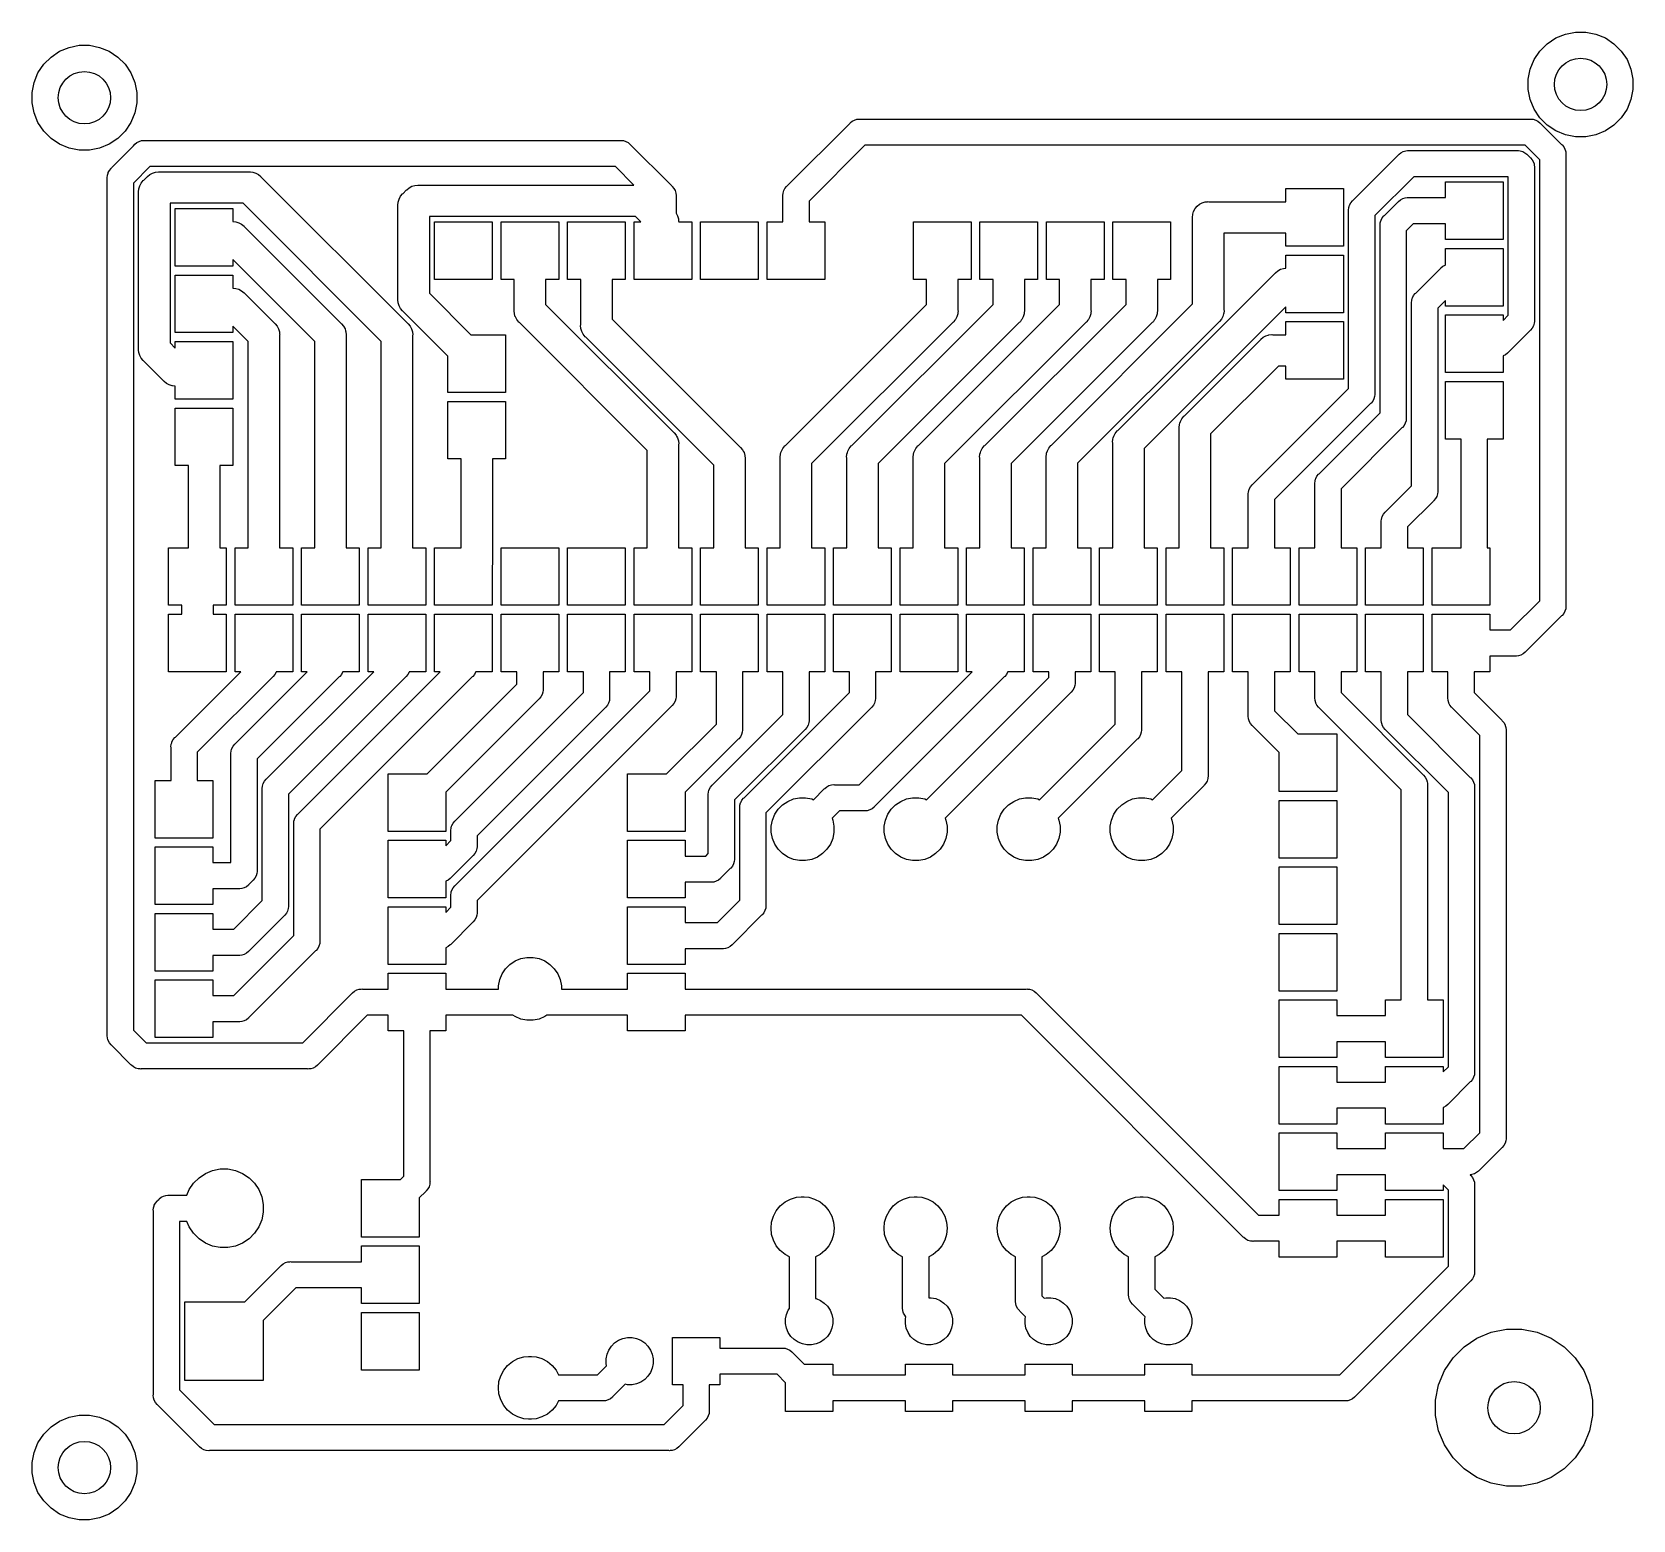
# Model space of a CAD drawing. Extents: x 109.8 to 170.9, y -114 to -57.2.
import ezdxf

# ---------------------------------------------------------------- set-up
doc = ezdxf.new("R2010")
doc.units = 0
doc.header["$MEASUREMENT"] = 0
doc.layers.add('BLACK', color=7, linetype='CONTINUOUS')

msp = doc.modelspace()

# ---------------------------------------------------------------- linework, layer by layer
at = {"layer": 'BLACK', "linetype": 'CONTINUOUS'}
for p, q in [((167.635, -57.6285), (167.963, -57.4096)), ((167.963, -57.4096), (168.327, -57.2589)), ((168.327, -57.2589), (168.713, -57.182)), ((168.713, -57.182), (169.107, -57.182)), ((169.107, -57.182), (169.493, -57.2589)), ((169.493, -57.2589), (169.857, -57.4096)), ((169.857, -57.4096), (170.185, -57.6285)), ((110.485, -58.1365), (110.813, -57.9176)), ((110.813, -57.9176), (111.177, -57.7669)), ((111.177, -57.7669), (111.563, -57.69)), ((111.563, -57.69), (111.957, -57.69)), ((111.957, -57.69), (112.343, -57.7669)), ((112.343, -57.7669), (112.707, -57.9176)), ((112.707, -57.9176), (113.035, -58.1365)), ((167.138, -58.2346), (167.356, -57.9071)), ((167.356, -57.9071), (167.635, -57.6285)), ((170.185, -57.6285), (170.464, -57.9071)), ((170.464, -57.9071), (170.682, -58.2346)), ((109.988, -58.7426), (110.206, -58.4151)), ((110.206, -58.4151), (110.485, -58.1365)), ((113.035, -58.1365), (113.314, -58.4151)), ((113.314, -58.4151), (113.532, -58.7426)), ((166.91, -58.985), (166.987, -58.5986)), ((166.987, -58.5986), (167.138, -58.2346)), ((170.682, -58.2346), (170.833, -58.5986)), ((170.833, -58.5986), (170.91, -58.985)), ((109.76, -59.493), (109.837, -59.1066)), ((109.837, -59.1066), (109.988, -58.7426)), ((113.532, -58.7426), (113.683, -59.1066)), ((113.683, -59.1066), (113.76, -59.493)), ((166.91, -59.379), (166.91, -58.985)), ((170.91, -58.985), (170.91, -59.379)), ((109.76, -59.887), (109.76, -59.493)), ((109.837, -60.2734), (109.76, -59.887)), ((113.76, -59.887), (113.683, -60.2734)), ((113.76, -59.493), (113.76, -59.887)), ((166.987, -59.7654), (166.91, -59.379)), ((167.138, -60.1294), (166.987, -59.7654)), ((170.833, -59.7654), (170.682, -60.1294)), ((170.91, -59.379), (170.833, -59.7654)), ((109.988, -60.6374), (109.837, -60.2734)), ((113.683, -60.2734), (113.532, -60.6374)), ((141.17, -60.5438), (141.264, -60.5152)), ((141.264, -60.5152), (141.337, -60.508)), ((141.337, -60.508), (141.362, -60.5056)), ((141.362, -60.5056), (141.387, -60.508)), ((141.387, -60.508), (166.978, -60.508)), ((166.978, -60.508), (167.003, -60.5056)), ((167.003, -60.5056), (167.101, -60.5152)), ((167.101, -60.5152), (167.195, -60.5438)), ((167.356, -60.4569), (167.138, -60.1294)), ((167.635, -60.7355), (167.356, -60.4569)), ((170.464, -60.4569), (170.185, -60.7355)), ((170.682, -60.1294), (170.464, -60.4569)), ((110.206, -60.9649), (109.988, -60.6374)), ((110.485, -61.2435), (110.206, -60.9649)), ((113.314, -60.9649), (113.035, -61.2435)), ((113.532, -60.6374), (113.314, -60.9649)), ((138.602, -63.0611), (140.991, -60.6718)), ((140.991, -60.6718), (141.007, -60.6527)), ((141.007, -60.6527), (141.026, -60.6371)), ((141.026, -60.6371), (141.083, -60.5902)), ((141.026, -60.6371), (141.026, -60.6371)), ((141.083, -60.5902), (141.17, -60.5438)), ((141.17, -60.5438), (141.17, -60.5438)), ((167.195, -60.5438), (167.195, -60.5438)), ((167.195, -60.5438), (167.282, -60.5902)), ((167.282, -60.5902), (167.358, -60.6527)), ((167.358, -60.6527), (167.374, -60.6718)), ((167.374, -60.6718), (168.182, -61.48)), ((167.963, -60.9544), (167.635, -60.7355)), ((168.327, -61.1051), (167.963, -60.9544)), ((168.713, -61.182), (168.327, -61.1051)), ((169.493, -61.1051), (169.107, -61.182)), ((169.857, -60.9544), (169.493, -61.1051)), ((170.185, -60.7355), (169.857, -60.9544)), ((110.813, -61.4624), (110.485, -61.2435)), ((111.177, -61.6131), (110.813, -61.4624)), ((111.563, -61.69), (111.177, -61.6131)), ((111.957, -61.69), (111.563, -61.69)), ((112.343, -61.6131), (111.957, -61.69)), ((112.707, -61.4624), (112.343, -61.6131)), ((113.035, -61.2435), (112.707, -61.4624)), ((112.796, -62.3746), (113.641, -61.5297)), ((113.641, -61.5297), (113.691, -61.4687)), ((113.691, -61.4687), (113.767, -61.4062)), ((113.767, -61.4062), (113.854, -61.3598)), ((113.854, -61.3598), (113.948, -61.3312)), ((113.948, -61.3312), (114.021, -61.324)), ((114.021, -61.324), (114.029, -61.324)), ((114.029, -61.324), (114.054, -61.3216)), ((114.054, -61.3216), (114.078, -61.324)), ((114.078, -61.324), (132.225, -61.324)), ((132.225, -61.324), (132.25, -61.3216)), ((132.25, -61.3216), (132.348, -61.3312)), ((132.348, -61.3312), (132.442, -61.3598)), ((132.442, -61.3598), (132.529, -61.4062)), ((132.529, -61.4062), (132.586, -61.4531)), ((132.586, -61.4531), (134.194, -63.0611)), ((141.569, -61.508), (139.438, -63.6391)), ((166.796, -61.508), (141.569, -61.508)), ((162.049, -61.7903), (162.136, -61.7438)), ((162.136, -61.7438), (162.23, -61.7152)), ((162.23, -61.7152), (162.303, -61.708)), ((162.303, -61.708), (162.328, -61.7056)), ((162.328, -61.7056), (162.353, -61.708)), ((162.353, -61.708), (166.481, -61.708)), ((166.481, -61.708), (166.506, -61.7056)), ((166.506, -61.7056), (166.531, -61.708)), ((166.531, -61.708), (166.604, -61.7152)), ((166.604, -61.7152), (166.698, -61.7438)), ((166.698, -61.7438), (166.785, -61.7903)), ((167.346, -62.058), (166.796, -61.508)), ((168.182, -61.48), (168.201, -61.4957)), ((168.201, -61.4957), (168.264, -61.5718)), ((168.264, -61.5718), (168.31, -61.6587)), ((168.31, -61.6587), (168.331, -61.726)), ((168.331, -61.726), (168.339, -61.7529)), ((168.339, -61.7529), (168.348, -61.8509)), ((169.107, -61.182), (168.713, -61.182)), ((114.261, -62.324), (113.632, -62.9526)), ((132.043, -62.324), (114.261, -62.324)), ((132.751, -63.032), (132.043, -62.324)), ((160.214, -63.6151), (161.957, -61.8718)), ((161.957, -61.8718), (161.973, -61.8527)), ((161.973, -61.8527), (162.049, -61.7903)), ((166.785, -61.7903), (166.861, -61.8527)), ((166.861, -61.8527), (166.877, -61.8718)), ((166.877, -61.8718), (166.982, -61.9771)), ((166.982, -61.9771), (167.001, -61.9927)), ((167.001, -61.9927), (167.064, -62.0689)), ((167.064, -62.0689), (167.11, -62.1557)), ((167.11, -62.1557), (167.13, -62.2219)), ((167.13, -62.2219), (167.139, -62.25)), ((167.139, -62.25), (167.148, -62.348)), ((167.148, -62.348), (167.146, -62.3726)), ((167.146, -62.3726), (167.146, -68.1834)), ((167.346, -78.9029), (167.346, -62.058)), ((168.348, -61.8509), (168.346, -61.8755)), ((168.346, -61.8755), (168.346, -79.0854)), ((112.63, -62.7455), (112.639, -62.6475)), ((112.632, -62.7701), (112.63, -62.7455)), ((112.632, -95.4854), (112.632, -62.7701)), ((112.639, -62.6475), (112.664, -62.567)), ((112.664, -62.567), (112.668, -62.5533)), ((112.668, -62.5533), (112.714, -62.4664)), ((112.714, -62.4664), (112.777, -62.3903)), ((112.777, -62.3903), (112.796, -62.3746)), ((113.632, -62.9526), (113.632, -95.3029)), ((113.886, -63.032), (113.931, -62.949)), ((113.931, -62.949), (114.006, -62.8577)), ((114.006, -62.8577), (114.029, -62.8389)), ((114.029, -62.8389), (114.147, -62.7206)), ((114.147, -62.7206), (114.166, -62.6977)), ((114.166, -62.6977), (114.257, -62.6227)), ((114.257, -62.6227), (114.361, -62.567)), ((114.361, -62.567), (114.474, -62.5327)), ((114.474, -62.5327), (114.592, -62.5211)), ((114.592, -62.5211), (114.621, -62.524)), ((114.621, -62.524), (118.043, -62.524)), ((118.043, -62.524), (118.072, -62.5211)), ((118.072, -62.5211), (118.101, -62.524)), ((118.101, -62.524), (118.19, -62.5327)), ((118.19, -62.5327), (118.303, -62.567)), ((118.303, -62.567), (118.407, -62.6227)), ((118.407, -62.6227), (118.498, -62.6977)), ((118.498, -62.6977), (118.517, -62.7206)), ((118.517, -62.7206), (124.101, -68.3049)), ((162.535, -62.708), (161.05, -64.1931)), ((166.146, -62.708), (162.535, -62.708)), ((163.746, -63.508), (163.746, -62.908)), ((163.746, -62.908), (165.946, -62.908)), ((165.946, -62.908), (165.946, -65.108)), ((166.146, -68.0009), (166.146, -62.708)), ((113.829, -63.284), (113.841, -63.1664)), ((113.832, -63.3135), (113.829, -63.284)), ((113.832, -69.2745), (113.832, -63.3135)), ((113.841, -63.1664), (113.875, -63.0533)), ((113.875, -63.0533), (113.886, -63.032)), ((123.758, -63.6371), (123.781, -63.5613)), ((123.781, -63.5613), (123.837, -63.457)), ((123.837, -63.457), (123.912, -63.3657)), ((123.912, -63.3657), (123.935, -63.3469)), ((123.935, -63.3469), (124.053, -63.2286)), ((124.053, -63.2286), (124.072, -63.2057)), ((124.072, -63.2057), (124.163, -63.1307)), ((124.163, -63.1307), (124.267, -63.075)), ((124.267, -63.075), (124.38, -63.0407)), ((124.38, -63.0407), (124.498, -63.0291)), ((124.498, -63.0291), (124.527, -63.032)), ((124.527, -63.032), (132.751, -63.032)), ((134.194, -63.0611), (134.213, -63.0767)), ((134.213, -63.0767), (134.276, -63.1529)), ((134.276, -63.1529), (134.322, -63.2397)), ((134.322, -63.2397), (134.338, -63.2907)), ((134.338, -63.2907), (134.351, -63.334)), ((134.351, -63.334), (134.36, -63.432)), ((134.36, -63.432), (134.358, -63.4566)), ((134.358, -63.4566), (134.358, -64.0955)), ((138.436, -63.432), (138.445, -63.334)), ((138.438, -63.4566), (138.436, -63.432)), ((138.438, -64.432), (138.438, -63.4566)), ((138.445, -63.334), (138.474, -63.2397)), ((138.474, -63.2397), (138.476, -63.235)), ((138.476, -63.235), (138.52, -63.1529)), ((138.52, -63.1529), (138.583, -63.0767)), ((138.583, -63.0767), (138.602, -63.0611)), ((157.65, -63.662), (157.65, -63.162)), ((157.65, -63.162), (159.85, -63.162)), ((159.85, -63.162), (159.85, -65.362)), ((161.951, -63.6527), (162.027, -63.5903)), ((162.027, -63.5903), (162.114, -63.5438)), ((162.114, -63.5438), (162.208, -63.5152)), ((162.208, -63.5152), (162.281, -63.508)), ((162.281, -63.508), (162.306, -63.5056)), ((162.281, -63.508), (162.281, -63.508)), ((162.306, -63.5056), (162.331, -63.508)), ((162.331, -63.508), (163.746, -63.508)), ((117.823, -63.724), (115.032, -63.724)), ((115.032, -63.724), (115.032, -69.0555)), ((115.232, -66.124), (115.232, -63.924)), ((115.232, -63.924), (117.432, -63.924)), ((117.432, -63.924), (117.432, -64.4211)), ((123.098, -68.9985), (117.823, -63.724)), ((123.735, -63.792), (123.747, -63.6744)), ((123.738, -63.8215), (123.735, -63.792)), ((123.738, -67.3806), (123.738, -63.8215)), ((123.747, -63.6744), (123.758, -63.6371)), ((134.358, -64.0955), (134.359, -64.097)), ((134.359, -64.097), (134.415, -64.2013)), ((134.415, -64.2013), (134.449, -64.3144)), ((139.438, -63.6391), (139.438, -64.432)), ((154.083, -64.262), (154.095, -64.1444)), ((154.095, -64.1444), (154.129, -64.0313)), ((154.129, -64.0313), (154.185, -63.927)), ((154.185, -63.927), (154.26, -63.8357)), ((154.26, -63.8357), (154.351, -63.7607)), ((154.351, -63.7607), (154.455, -63.705)), ((154.455, -63.705), (154.568, -63.6707)), ((154.568, -63.6707), (154.657, -63.662)), ((154.657, -63.662), (154.686, -63.6591)), ((154.686, -63.6591), (154.715, -63.662)), ((154.715, -63.662), (157.65, -63.662)), ((160.048, -63.986), (160.057, -63.888)), ((160.05, -64.0106), (160.048, -63.986)), ((160.05, -70.7949), (160.05, -64.0106)), ((160.057, -63.888), (160.069, -63.8497)), ((160.069, -63.8497), (160.086, -63.7937)), ((160.086, -63.7937), (160.132, -63.7069)), ((160.132, -63.7069), (160.195, -63.6307)), ((160.195, -63.6307), (160.214, -63.6151)), ((161.05, -64.1931), (161.05, -70.9774)), ((161.395, -64.2087), (161.414, -64.1931)), ((161.414, -64.1931), (161.935, -63.6718)), ((161.935, -63.6718), (161.951, -63.6527)), ((117.432, -64.4211), (117.432, -64.4211)), ((117.432, -64.4211), (117.461, -64.424)), ((117.461, -64.424), (117.55, -64.4327)), ((117.55, -64.4327), (117.663, -64.467)), ((117.663, -64.467), (117.767, -64.5227)), ((117.767, -64.5227), (117.858, -64.5977)), ((117.858, -64.5977), (117.877, -64.6206)), ((117.877, -64.6206), (121.561, -68.3049)), ((132.809, -64.232), (124.938, -64.232)), ((124.938, -64.232), (124.938, -67.1616)), ((125.138, -66.632), (125.138, -64.432)), ((125.138, -64.432), (127.338, -64.432)), ((127.338, -64.432), (127.338, -66.632)), ((127.678, -66.632), (127.678, -64.432)), ((127.678, -64.432), (129.878, -64.432)), ((129.878, -64.432), (129.878, -66.632)), ((130.218, -66.632), (130.218, -64.432)), ((130.218, -64.432), (132.418, -64.432)), ((132.418, -64.432), (132.418, -66.632)), ((132.758, -66.632), (132.758, -64.432)), ((132.758, -64.432), (133.009, -64.432)), ((133.009, -64.432), (132.809, -64.232)), ((134.449, -64.3144), (134.458, -64.4025)), ((134.458, -64.4025), (134.458, -64.4025)), ((134.458, -64.4025), (134.461, -64.432)), ((134.461, -64.432), (134.461, -64.432)), ((134.461, -64.432), (134.958, -64.432)), ((134.958, -64.432), (134.958, -66.632)), ((135.298, -66.632), (135.298, -64.432)), ((135.298, -64.432), (137.498, -64.432)), ((137.498, -64.432), (137.498, -66.632)), ((137.838, -66.632), (137.838, -64.432)), ((137.838, -64.432), (138.438, -64.432)), ((139.438, -64.432), (140.038, -64.432)), ((140.038, -64.432), (140.038, -66.632)), ((143.426, -66.632), (143.426, -64.432)), ((143.426, -64.432), (145.626, -64.432)), ((145.626, -64.432), (145.626, -66.632)), ((145.966, -66.632), (145.966, -64.432)), ((145.966, -64.432), (148.166, -64.432)), ((148.166, -64.432), (148.166, -66.632)), ((148.506, -66.632), (148.506, -64.432)), ((148.506, -64.432), (150.706, -64.432)), ((150.706, -64.432), (150.706, -66.632)), ((151.046, -66.632), (151.046, -64.432)), ((151.046, -64.432), (153.246, -64.432)), ((153.246, -64.432), (153.246, -66.632)), ((154.086, -64.2915), (154.083, -64.262)), ((154.086, -67.5695), (154.086, -64.2915)), ((161.248, -64.564), (161.257, -64.466)), ((161.25, -64.5885), (161.248, -64.564)), ((161.25, -71.7229), (161.25, -64.5885)), ((161.257, -64.466), (161.267, -64.4327)), ((161.267, -64.4327), (161.286, -64.3717)), ((161.286, -64.3717), (161.332, -64.2849)), ((161.332, -64.2849), (161.395, -64.2087)), ((162.513, -64.508), (162.25, -64.7711)), ((162.25, -64.7711), (162.25, -71.9054)), ((163.746, -64.508), (162.513, -64.508)), ((163.746, -65.108), (163.746, -64.508)), ((157.65, -64.862), (155.286, -64.862)), ((155.286, -64.862), (155.286, -67.7885)), ((157.65, -65.362), (157.65, -64.862)), ((159.85, -65.362), (157.65, -65.362)), ((165.946, -65.108), (163.746, -65.108)), ((120.558, -68.9985), (117.432, -65.8725)), ((117.432, -65.8725), (117.432, -66.124)), ((157.65, -66.2022), (157.65, -65.702)), ((157.65, -65.702), (159.85, -65.702)), ((159.85, -65.702), (159.85, -67.902)), ((163.746, -66.0801), (163.746, -65.448)), ((163.746, -65.448), (165.946, -65.448)), ((165.946, -65.448), (165.946, -67.648)), ((117.432, -66.124), (115.232, -66.124)), ((115.232, -68.664), (115.232, -66.464)), ((115.232, -66.464), (117.432, -66.464)), ((117.432, -66.464), (117.432, -66.9611)), ((127.338, -66.632), (125.138, -66.632)), ((128.178, -66.632), (127.678, -66.632)), ((128.178, -67.8025), (128.178, -66.632)), ((129.878, -66.632), (129.378, -66.632)), ((129.378, -66.632), (129.378, -67.5835)), ((130.718, -66.632), (130.218, -66.632)), ((130.718, -68.3626), (130.718, -66.632)), ((132.418, -66.632), (131.918, -66.632)), ((131.918, -66.632), (131.918, -68.1436)), ((134.958, -66.632), (132.758, -66.632)), ((137.498, -66.632), (135.298, -66.632)), ((140.038, -66.632), (137.838, -66.632)), ((143.926, -66.632), (143.426, -66.632)), ((143.926, -67.5835), (143.926, -66.632)), ((145.626, -66.632), (145.126, -66.632)), ((145.126, -66.632), (145.126, -67.8025)), ((146.466, -66.632), (145.966, -66.632)), ((146.466, -67.5835), (146.466, -66.632)), ((148.166, -66.632), (147.666, -66.632)), ((147.666, -66.632), (147.666, -67.8025)), ((149.006, -66.632), (148.506, -66.632)), ((149.006, -67.5835), (149.006, -66.632)), ((150.706, -66.632), (150.206, -66.632)), ((150.206, -66.632), (150.206, -67.8025)), ((151.546, -66.632), (151.046, -66.632)), ((151.235, -72.4008), (157.237, -66.3986)), ((151.546, -67.5835), (151.546, -66.632)), ((153.246, -66.632), (152.746, -66.632)), ((152.746, -66.632), (152.746, -67.8025)), ((157.237, -66.3986), (157.256, -66.3757)), ((157.256, -66.3757), (157.347, -66.3007)), ((157.347, -66.3007), (157.451, -66.245)), ((157.451, -66.245), (157.564, -66.2107)), ((157.564, -66.2107), (157.65, -66.2022)), ((162.614, -67.153), (163.555, -66.2118)), ((163.555, -66.2118), (163.571, -66.1927)), ((163.571, -66.1927), (163.647, -66.1303)), ((163.647, -66.1303), (163.734, -66.0838)), ((163.734, -66.0838), (163.746, -66.0801)), ((117.432, -66.9611), (117.432, -66.9611)), ((117.432, -66.9611), (117.461, -66.964)), ((117.461, -66.964), (117.55, -66.9727)), ((117.55, -66.9727), (117.663, -67.007)), ((117.663, -67.007), (117.767, -67.0627)), ((117.767, -67.0627), (117.858, -67.1377)), ((117.858, -67.1377), (117.877, -67.1606)), ((117.877, -67.1606), (119.021, -68.3049)), ((124.938, -67.1616), (126.526, -68.75)), ((162.486, -67.3317), (162.532, -67.2448)), ((162.532, -67.2448), (162.595, -67.1687)), ((162.595, -67.1687), (162.614, -67.153)), ((123.735, -67.4101), (123.738, -67.3806)), ((123.747, -67.5277), (123.735, -67.4101)), ((123.769, -67.6013), (123.747, -67.5277)), ((123.781, -67.6408), (123.769, -67.6013)), ((123.837, -67.745), (123.781, -67.6408)), ((123.912, -67.8364), (123.837, -67.745)), ((123.935, -67.8552), (123.912, -67.8364)), ((125.646, -69.5666), (123.935, -67.8552)), ((128.175, -67.832), (128.178, -67.8025)), ((128.187, -67.9496), (128.175, -67.832)), ((129.378, -67.5835), (134.261, -72.4669)), ((138.535, -72.9749), (143.926, -67.5835)), ((141.075, -72.9749), (146.466, -67.5835)), ((143.615, -72.9749), (149.006, -67.5835)), ((145.129, -67.832), (145.122, -67.899)), ((145.126, -67.8025), (145.129, -67.832)), ((146.155, -72.9749), (151.546, -67.5835)), ((147.669, -67.832), (147.662, -67.899)), ((147.666, -67.8025), (147.669, -67.832)), ((148.695, -72.9609), (154.086, -67.5695)), ((150.209, -67.832), (150.202, -67.899)), ((150.206, -67.8025), (150.209, -67.832)), ((157.65, -67.6824), (152.238, -73.0944)), ((152.749, -67.832), (152.742, -67.899)), ((152.746, -67.8025), (152.749, -67.832)), ((155.289, -67.818), (155.277, -67.9356)), ((155.286, -67.7885), (155.289, -67.818)), ((157.65, -67.902), (157.65, -67.6824)), ((162.448, -67.524), (162.457, -67.426)), ((162.45, -67.5485), (162.448, -67.524)), ((162.45, -74.5189), (162.45, -67.5485)), ((162.457, -67.426), (162.478, -67.359)), ((162.478, -67.359), (162.486, -67.3317)), ((163.746, -67.4351), (163.45, -67.7311)), ((163.45, -67.7311), (163.45, -74.7014)), ((163.746, -67.648), (163.746, -67.4351)), ((165.946, -67.648), (163.746, -67.648)), ((118.018, -68.9985), (117.432, -68.4125)), ((117.432, -68.4125), (117.432, -68.664)), ((119.021, -68.3049), (119.044, -68.3237)), ((119.044, -68.3237), (119.119, -68.415)), ((119.119, -68.415), (119.175, -68.5193)), ((121.561, -68.3049), (121.584, -68.3237)), ((121.584, -68.3237), (121.659, -68.415)), ((121.659, -68.415), (121.715, -68.5193)), ((124.101, -68.3049), (124.124, -68.3237)), ((124.124, -68.3237), (124.199, -68.415)), ((124.199, -68.415), (124.255, -68.5193)), ((128.219, -68.0571), (128.187, -67.9496)), ((128.221, -68.0627), (128.219, -68.0571)), ((128.277, -68.167), (128.221, -68.0627)), ((128.352, -68.2583), (128.277, -68.167)), ((128.375, -68.2771), (128.352, -68.2583)), ((133.258, -73.1605), (128.375, -68.2771)), ((130.715, -68.3921), (130.718, -68.3626)), ((130.727, -68.5097), (130.715, -68.3921)), ((131.918, -68.1436), (136.801, -73.027)), ((144.929, -68.2771), (139.538, -73.6685)), ((147.469, -68.2771), (142.078, -73.6685)), ((150.009, -68.2771), (144.618, -73.6685)), ((144.952, -68.2583), (144.929, -68.2771)), ((144.971, -68.2354), (144.952, -68.2583)), ((145.006, -68.193), (144.971, -68.2354)), ((145.027, -68.167), (145.006, -68.193)), ((145.083, -68.0627), (145.027, -68.167)), ((145.117, -67.9496), (145.083, -68.0627)), ((145.122, -67.899), (145.117, -67.9496)), ((152.549, -68.2771), (147.158, -73.6685)), ((147.492, -68.2583), (147.469, -68.2771)), ((147.511, -68.2354), (147.492, -68.2583)), ((147.546, -68.193), (147.511, -68.2354)), ((147.567, -68.167), (147.546, -68.193)), ((147.623, -68.0627), (147.567, -68.167)), ((147.657, -67.9496), (147.623, -68.0627)), ((147.662, -67.899), (147.657, -67.9496)), ((155.089, -68.2631), (149.698, -73.6545)), ((150.032, -68.2583), (150.009, -68.2771)), ((150.051, -68.2354), (150.032, -68.2583)), ((150.086, -68.193), (150.051, -68.2354)), ((150.107, -68.167), (150.086, -68.193)), ((150.163, -68.0627), (150.107, -68.167)), ((150.197, -67.9496), (150.163, -68.0627)), ((150.202, -67.899), (150.197, -67.9496)), ((152.572, -68.2583), (152.549, -68.2771)), ((152.591, -68.2354), (152.572, -68.2583)), ((152.626, -68.193), (152.591, -68.2354)), ((152.647, -68.167), (152.626, -68.193)), ((152.703, -68.0627), (152.647, -68.167)), ((152.737, -67.9496), (152.703, -68.0627)), ((152.742, -67.899), (152.737, -67.9496)), ((155.112, -68.2443), (155.089, -68.2631)), ((155.187, -68.153), (155.112, -68.2443)), ((155.243, -68.0487), (155.187, -68.153)), ((155.273, -67.9496), (155.243, -68.0487)), ((155.277, -67.9356), (155.273, -67.9496)), ((159.85, -67.902), (157.65, -67.902)), ((157.65, -68.742), (157.65, -68.242)), ((157.65, -68.242), (159.85, -68.242)), ((159.85, -68.242), (159.85, -70.442)), ((163.746, -70.188), (163.746, -67.988)), ((163.746, -67.988), (165.946, -67.988)), ((165.946, -67.988), (165.946, -68.2009)), ((165.946, -68.2009), (166.146, -68.0009)), ((167.064, -68.4871), (167.001, -68.5633)), ((167.11, -68.4003), (167.064, -68.4871)), ((167.139, -68.306), (167.11, -68.4003)), ((167.146, -68.2326), (167.139, -68.306)), ((167.146, -68.1834), (167.148, -68.208)), ((167.148, -68.208), (167.146, -68.2326)), ((167.146, -68.2326), (167.146, -68.2326)), ((115.032, -69.0555), (115.232, -69.2555)), ((117.432, -68.664), (115.232, -68.664)), ((115.232, -69.2555), (115.232, -69.004)), ((115.232, -69.004), (117.432, -69.004)), ((117.432, -69.004), (117.432, -71.204)), ((118.018, -75.6485), (118.018, -68.9985)), ((119.175, -68.5193), (119.209, -68.6324)), ((119.209, -68.6324), (119.218, -68.7205)), ((119.218, -68.7205), (119.218, -68.7205)), ((119.218, -68.7205), (119.221, -68.75)), ((119.221, -68.75), (119.218, -68.7795)), ((119.218, -68.7795), (119.218, -76.878)), ((120.558, -75.6485), (120.558, -68.9985)), ((121.715, -68.5193), (121.738, -68.5952)), ((121.738, -68.5952), (121.749, -68.6324)), ((121.749, -68.6324), (121.761, -68.75)), ((121.761, -68.75), (121.758, -68.7795)), ((121.758, -68.7795), (121.758, -76.878)), ((123.098, -75.6485), (123.098, -68.9985)), ((124.255, -68.5193), (124.278, -68.5952)), ((124.278, -68.5952), (124.289, -68.6324)), ((124.289, -68.6324), (124.301, -68.75)), ((124.301, -68.75), (124.298, -68.7795)), ((124.298, -68.7795), (124.298, -76.878)), ((126.526, -68.75), (127.846, -68.75)), ((127.846, -68.75), (127.846, -70.95)), ((130.761, -68.6228), (130.727, -68.5097)), ((130.817, -68.727), (130.761, -68.6228)), ((130.892, -68.8184), (130.817, -68.727)), ((130.915, -68.8372), (130.892, -68.8184)), ((135.798, -73.7206), (130.915, -68.8372)), ((153.775, -71.8407), (156.677, -68.9386)), ((156.677, -68.9386), (156.696, -68.9157)), ((156.696, -68.9157), (156.787, -68.8407)), ((156.787, -68.8407), (156.891, -68.785)), ((156.891, -68.785), (156.97, -68.7611)), ((156.97, -68.7611), (157.004, -68.7507)), ((157.004, -68.7507), (157.122, -68.7391)), ((157.122, -68.7391), (157.151, -68.742)), ((157.151, -68.742), (157.65, -68.742)), ((166.982, -68.5789), (166.137, -69.4242)), ((167.001, -68.5633), (166.982, -68.5789)), ((113.829, -69.304), (113.832, -69.2745)), ((113.832, -69.3335), (113.829, -69.304)), ((113.841, -69.4216), (113.832, -69.3335)), ((113.875, -69.5347), (113.841, -69.4216)), ((113.931, -69.639), (113.875, -69.5347)), ((114.006, -69.7303), (113.931, -69.639)), ((125.646, -70.95), (125.646, -69.5666)), ((165.958, -69.5522), (165.946, -69.5559)), ((165.946, -69.5559), (165.946, -70.188)), ((166.045, -69.5057), (165.958, -69.5522)), ((166.121, -69.4433), (166.045, -69.5057)), ((166.137, -69.4242), (166.121, -69.4433)), ((114.029, -69.7491), (114.006, -69.7303)), ((114.787, -70.5074), (114.029, -69.7491)), ((157.37, -69.942), (154.778, -72.5344)), ((157.65, -69.942), (157.37, -69.942)), ((157.65, -70.442), (157.65, -69.942)), ((165.946, -70.188), (163.746, -70.188)), ((114.806, -70.5303), (114.787, -70.5074)), ((114.897, -70.6053), (114.806, -70.5303)), ((115.001, -70.661), (114.897, -70.6053)), ((115.08, -70.6849), (115.001, -70.661)), ((115.114, -70.6953), (115.08, -70.6849)), ((115.126, -70.6964), (115.114, -70.6953)), ((115.203, -70.704), (115.126, -70.6964)), ((115.232, -70.7069), (115.203, -70.704)), ((115.203, -70.704), (115.203, -70.704)), ((115.232, -71.204), (115.232, -70.7069)), ((115.232, -70.7069), (115.232, -70.7069)), ((156.382, -74.4631), (160.05, -70.7949)), ((159.85, -70.442), (157.65, -70.442)), ((163.746, -72.728), (163.746, -70.528)), ((163.746, -70.528), (165.946, -70.528)), ((165.946, -70.528), (165.946, -72.728)), ((117.432, -71.204), (115.232, -71.204)), ((115.232, -73.744), (115.232, -71.544)), ((115.232, -71.544), (117.432, -71.544)), ((117.432, -71.544), (117.432, -73.744)), ((127.846, -70.95), (125.646, -70.95)), ((125.646, -73.49), (125.646, -71.29)), ((125.646, -71.29), (127.846, -71.29)), ((127.846, -71.29), (127.846, -73.49)), ((160.886, -71.3729), (157.218, -75.0411)), ((160.905, -71.3573), (160.886, -71.3729)), ((160.968, -71.2811), (160.905, -71.3573)), ((161.014, -71.1943), (160.968, -71.2811)), ((161.043, -71.1), (161.014, -71.1943)), ((161.05, -71.0266), (161.043, -71.1)), ((161.05, -70.9774), (161.052, -71.002)), ((161.052, -71.002), (161.05, -71.0266)), ((153.587, -72.1682), (153.601, -72.1223)), ((153.601, -72.1223), (153.621, -72.0551)), ((153.621, -72.0551), (153.677, -71.9509)), ((153.677, -71.9509), (153.752, -71.8595)), ((153.752, -71.8595), (153.775, -71.8407)), ((158.922, -74.0511), (161.25, -71.7229)), ((162.214, -72.1223), (162.168, -72.2091)), ((162.243, -72.028), (162.214, -72.1223)), ((162.25, -71.9545), (162.243, -72.028)), ((162.25, -71.9054), (162.252, -71.93)), ((162.252, -71.93), (162.25, -71.9545)), ((134.261, -72.4669), (134.284, -72.4857)), ((134.284, -72.4857), (134.359, -72.577)), ((134.359, -72.577), (134.38, -72.6152)), ((134.38, -72.6152), (134.415, -72.6813)), ((134.415, -72.6813), (134.449, -72.7944)), ((151.035, -72.8459), (151.047, -72.7283)), ((151.047, -72.7283), (151.061, -72.6813)), ((151.061, -72.6813), (151.081, -72.6152)), ((151.081, -72.6152), (151.137, -72.511)), ((151.137, -72.511), (151.212, -72.4196)), ((151.212, -72.4196), (151.235, -72.4008)), ((153.575, -72.2858), (153.587, -72.1682)), ((153.578, -72.3153), (153.575, -72.2858)), ((153.578, -76.878), (153.578, -72.3153)), ((154.778, -72.5344), (154.778, -76.878)), ((162.086, -72.3009), (159.758, -74.6291)), ((162.105, -72.2853), (162.086, -72.3009)), ((162.168, -72.2091), (162.105, -72.2853)), ((164.346, -72.728), (163.746, -72.728)), ((164.346, -76.878), (164.346, -72.728)), ((165.946, -72.728), (165.346, -72.728)), ((165.346, -72.728), (165.346, -76.878)), ((133.258, -75.6485), (133.258, -73.1605)), ((134.449, -72.7944), (134.461, -72.912)), ((134.461, -72.912), (134.458, -72.9415)), ((134.458, -72.9415), (134.458, -76.878)), ((136.801, -73.027), (136.824, -73.0458)), ((136.824, -73.0458), (136.899, -73.1371)), ((136.899, -73.1371), (136.927, -73.1893)), ((136.927, -73.1893), (136.955, -73.2414)), ((136.955, -73.2414), (136.989, -73.3545)), ((136.989, -73.3545), (137.001, -73.4721)), ((138.335, -73.42), (138.347, -73.3024)), ((138.347, -73.3024), (138.365, -73.2414)), ((138.365, -73.2414), (138.381, -73.1893)), ((138.381, -73.1893), (138.437, -73.085)), ((138.437, -73.085), (138.512, -72.9937)), ((138.512, -72.9937), (138.535, -72.9749)), ((140.875, -73.42), (140.887, -73.3024)), ((140.887, -73.3024), (140.905, -73.2414)), ((140.905, -73.2414), (140.921, -73.1893)), ((140.921, -73.1893), (140.977, -73.085)), ((140.977, -73.085), (141.052, -72.9937)), ((141.052, -72.9937), (141.075, -72.9749)), ((143.415, -73.42), (143.427, -73.3024)), ((143.427, -73.3024), (143.445, -73.2414)), ((143.445, -73.2414), (143.461, -73.1893)), ((143.461, -73.1893), (143.517, -73.085)), ((143.517, -73.085), (143.592, -72.9937)), ((143.592, -72.9937), (143.615, -72.9749)), ((145.955, -73.42), (145.967, -73.3024)), ((145.967, -73.3024), (145.985, -73.2414)), ((145.985, -73.2414), (146.001, -73.1893)), ((146.001, -73.1893), (146.057, -73.085)), ((146.057, -73.085), (146.132, -72.9937)), ((146.132, -72.9937), (146.155, -72.9749)), ((148.495, -73.406), (148.507, -73.2884)), ((148.507, -73.2884), (148.512, -73.2722)), ((148.512, -73.2722), (148.541, -73.1753)), ((148.541, -73.1753), (148.597, -73.071)), ((148.597, -73.071), (148.672, -72.9797)), ((148.672, -72.9797), (148.695, -72.9609)), ((151.038, -72.8754), (151.035, -72.8459)), ((151.038, -76.878), (151.038, -72.8754)), ((152.238, -73.0944), (152.238, -76.878)), ((115.732, -73.744), (115.232, -73.744)), ((115.732, -76.878), (115.732, -73.744)), ((117.432, -73.744), (116.932, -73.744)), ((116.932, -73.744), (116.932, -76.878)), ((126.146, -73.49), (125.646, -73.49)), ((126.146, -76.878), (126.146, -73.49)), ((127.846, -73.49), (127.346, -73.49)), ((127.346, -73.49), (127.346, -77.4405)), ((135.798, -75.6485), (135.798, -73.7206)), ((137.001, -73.4721), (136.998, -73.5016)), ((136.998, -73.5016), (136.998, -76.878)), ((138.338, -73.4495), (138.335, -73.42)), ((138.338, -75.6485), (138.338, -73.4495)), ((139.538, -73.6685), (139.538, -76.878)), ((140.878, -73.4495), (140.875, -73.42)), ((140.878, -76.878), (140.878, -73.4495)), ((142.078, -73.6685), (142.078, -76.878)), ((143.418, -73.4495), (143.415, -73.42)), ((143.418, -75.6485), (143.418, -73.4495)), ((144.618, -73.6685), (144.618, -76.878)), ((145.958, -73.4495), (145.955, -73.42)), ((145.958, -75.6485), (145.958, -73.4495)), ((147.158, -73.6685), (147.158, -76.878)), ((148.498, -73.4355), (148.495, -73.406)), ((148.498, -76.878), (148.498, -73.4355)), ((149.698, -73.6545), (149.698, -76.878)), ((156.254, -74.6417), (156.3, -74.5549)), ((156.3, -74.5549), (156.363, -74.4787)), ((156.363, -74.4787), (156.382, -74.4631)), ((158.756, -74.422), (158.765, -74.324)), ((158.758, -74.4466), (158.756, -74.422)), ((158.758, -75.8534), (158.758, -74.4466)), ((158.765, -74.324), (158.784, -74.2618)), ((158.784, -74.2618), (158.794, -74.2297)), ((158.794, -74.2297), (158.84, -74.1429)), ((158.84, -74.1429), (158.903, -74.0667)), ((158.903, -74.0667), (158.922, -74.0511)), ((161.462, -75.5071), (162.45, -74.5189)), ((156.216, -74.834), (156.225, -74.736)), ((156.218, -74.8586), (156.216, -74.834)), ((156.218, -75.8534), (156.218, -74.8586)), ((156.225, -74.736), (156.236, -74.7011)), ((156.236, -74.7011), (156.254, -74.6417)), ((157.218, -75.0411), (157.218, -76.878)), ((159.758, -74.6291), (159.758, -76.878)), ((163.286, -75.0969), (162.298, -76.0851)), ((163.305, -75.0812), (163.286, -75.0969)), ((163.368, -75.0051), (163.305, -75.0812)), ((163.414, -74.9182), (163.368, -75.0051)), ((163.443, -74.824), (163.414, -74.9182)), ((163.45, -74.7505), (163.443, -74.824)), ((163.45, -74.7014), (163.452, -74.726)), ((163.452, -74.726), (163.45, -74.7505)), ((118.018, -76.878), (118.018, -75.6485)), ((118.018, -75.6485), (118.018, -75.6485)), ((120.558, -76.878), (120.558, -75.6485)), ((120.558, -75.6485), (120.558, -75.6485)), ((123.098, -76.878), (123.098, -75.6485)), ((123.098, -75.6485), (123.098, -75.6485)), ((133.258, -76.878), (133.258, -75.6485)), ((133.258, -75.6485), (133.258, -75.6485)), ((135.798, -76.878), (135.798, -75.6485)), ((135.798, -75.6485), (135.798, -75.6485)), ((138.338, -76.878), (138.338, -75.6485)), ((138.338, -75.6485), (138.338, -75.6485)), ((143.418, -76.878), (143.418, -75.6485)), ((143.418, -75.6485), (143.418, -75.6485)), ((145.958, -76.878), (145.958, -75.6485)), ((145.958, -75.6485), (145.958, -75.6485)), ((161.296, -75.878), (161.305, -75.78)), ((161.305, -75.78), (161.314, -75.7514)), ((161.314, -75.7514), (161.334, -75.6857)), ((161.334, -75.6857), (161.38, -75.5989)), ((161.38, -75.5989), (161.443, -75.5227)), ((161.443, -75.5227), (161.462, -75.5071)), ((156.218, -76.878), (156.218, -75.8534)), ((156.218, -75.8534), (156.218, -75.8534)), ((158.758, -76.878), (158.758, -75.8534)), ((158.758, -75.8534), (158.758, -75.8534)), ((161.298, -75.9026), (161.296, -75.878)), ((161.298, -76.878), (161.298, -75.9026)), ((162.298, -76.0851), (162.298, -76.878)), ((114.978, -79.078), (114.978, -76.878)), ((114.978, -76.878), (115.732, -76.878)), ((116.932, -76.878), (117.178, -76.878)), ((117.178, -76.878), (117.178, -79.078)), ((117.518, -79.078), (117.518, -76.878)), ((117.518, -76.878), (118.018, -76.878)), ((119.218, -76.878), (119.718, -76.878)), ((119.718, -76.878), (119.718, -79.078)), ((120.058, -79.078), (120.058, -76.878)), ((120.058, -76.878), (120.558, -76.878)), ((121.758, -76.878), (122.258, -76.878)), ((122.258, -76.878), (122.258, -79.078)), ((122.598, -79.078), (122.598, -76.878)), ((122.598, -76.878), (123.098, -76.878)), ((124.298, -76.878), (124.798, -76.878)), ((124.798, -76.878), (124.798, -79.078)), ((125.138, -79.078), (125.138, -76.878)), ((125.138, -76.878), (126.146, -76.878)), ((127.678, -79.078), (127.678, -76.878)), ((127.678, -76.878), (129.878, -76.878)), ((129.878, -76.878), (129.878, -79.078)), ((130.218, -79.078), (130.218, -76.878)), ((130.218, -76.878), (132.418, -76.878)), ((132.418, -76.878), (132.418, -79.078)), ((132.758, -79.078), (132.758, -76.878)), ((132.758, -76.878), (133.258, -76.878)), ((134.458, -76.878), (134.958, -76.878)), ((134.958, -76.878), (134.958, -79.078)), ((135.298, -79.078), (135.298, -76.878)), ((135.298, -76.878), (135.798, -76.878)), ((136.998, -76.878), (137.498, -76.878)), ((137.498, -76.878), (137.498, -79.078)), ((137.838, -79.078), (137.838, -76.878)), ((137.838, -76.878), (138.338, -76.878)), ((139.538, -76.878), (140.038, -76.878)), ((140.038, -76.878), (140.038, -79.078)), ((140.378, -79.078), (140.378, -76.878)), ((140.378, -76.878), (140.878, -76.878)), ((142.078, -76.878), (142.578, -76.878)), ((142.578, -76.878), (142.578, -79.078)), ((142.918, -79.078), (142.918, -76.878)), ((142.918, -76.878), (143.418, -76.878)), ((144.618, -76.878), (145.118, -76.878)), ((145.118, -76.878), (145.118, -79.078)), ((145.458, -79.078), (145.458, -76.878)), ((145.458, -76.878), (145.958, -76.878)), ((147.158, -76.878), (147.658, -76.878)), ((147.658, -76.878), (147.658, -79.078)), ((147.998, -79.078), (147.998, -76.878)), ((147.998, -76.878), (148.498, -76.878)), ((149.698, -76.878), (150.198, -76.878)), ((150.198, -76.878), (150.198, -79.078)), ((150.538, -79.078), (150.538, -76.878)), ((150.538, -76.878), (151.038, -76.878)), ((152.238, -76.878), (152.738, -76.878)), ((152.738, -76.878), (152.738, -79.078)), ((153.078, -79.078), (153.078, -76.878)), ((153.078, -76.878), (153.578, -76.878)), ((154.778, -76.878), (155.278, -76.878)), ((155.278, -76.878), (155.278, -79.078)), ((155.618, -79.078), (155.618, -76.878)), ((155.618, -76.878), (156.218, -76.878)), ((157.218, -76.878), (157.818, -76.878)), ((157.818, -76.878), (157.818, -79.078)), ((158.158, -79.078), (158.158, -76.878)), ((158.158, -76.878), (158.758, -76.878)), ((159.758, -76.878), (160.358, -76.878)), ((160.358, -76.878), (160.358, -79.078)), ((160.698, -79.078), (160.698, -76.878)), ((160.698, -76.878), (161.298, -76.878)), ((162.298, -76.878), (162.898, -76.878)), ((162.898, -76.878), (162.898, -79.078)), ((163.238, -79.078), (163.238, -76.878)), ((163.238, -76.878), (164.346, -76.878)), ((165.346, -76.878), (165.438, -76.878)), ((165.438, -76.878), (165.438, -79.078)), ((127.346, -77.4995), (127.338, -77.5807)), ((127.338, -77.5807), (127.338, -79.078)), ((127.346, -77.4405), (127.349, -77.47)), ((127.349, -77.47), (127.346, -77.4995)), ((127.346, -77.4995), (127.346, -77.4995)), ((115.478, -79.078), (114.978, -79.078)), ((114.978, -81.618), (114.978, -79.418)), ((114.978, -79.418), (115.478, -79.418)), ((115.478, -79.418), (115.478, -79.078)), ((117.178, -79.078), (116.678, -79.078)), ((116.678, -79.078), (116.678, -79.418)), ((116.678, -79.418), (117.178, -79.418)), ((117.178, -79.418), (117.178, -81.618)), ((119.718, -79.078), (117.518, -79.078)), ((117.518, -81.618), (117.518, -79.418)), ((117.518, -79.418), (119.718, -79.418)), ((119.718, -79.418), (119.718, -81.618)), ((122.258, -79.078), (120.058, -79.078)), ((120.058, -81.618), (120.058, -79.418)), ((120.058, -79.418), (122.258, -79.418)), ((122.258, -79.418), (122.258, -81.618)), ((124.798, -79.078), (122.598, -79.078)), ((122.598, -81.618), (122.598, -79.418)), ((122.598, -79.418), (124.798, -79.418)), ((124.798, -79.418), (124.798, -81.618)), ((127.338, -79.078), (125.138, -79.078)), ((125.138, -81.618), (125.138, -79.418)), ((125.138, -79.418), (127.338, -79.418)), ((127.338, -79.418), (127.338, -81.618)), ((129.878, -79.078), (127.678, -79.078)), ((127.678, -81.618), (127.678, -79.418)), ((127.678, -79.418), (129.878, -79.418)), ((129.878, -79.418), (129.878, -81.618)), ((132.418, -79.078), (130.218, -79.078)), ((130.218, -81.618), (130.218, -79.418)), ((130.218, -79.418), (132.418, -79.418)), ((132.418, -79.418), (132.418, -81.618)), ((134.958, -79.078), (132.758, -79.078)), ((132.758, -81.618), (132.758, -79.418)), ((132.758, -79.418), (134.958, -79.418)), ((134.958, -79.418), (134.958, -81.618)), ((137.498, -79.078), (135.298, -79.078)), ((135.298, -81.618), (135.298, -79.418)), ((135.298, -79.418), (137.498, -79.418)), ((137.498, -79.418), (137.498, -81.618)), ((140.038, -79.078), (137.838, -79.078)), ((137.838, -81.618), (137.838, -79.418)), ((137.838, -79.418), (140.038, -79.418)), ((140.038, -79.418), (140.038, -81.618)), ((142.578, -79.078), (140.378, -79.078)), ((140.378, -81.618), (140.378, -79.418)), ((140.378, -79.418), (142.578, -79.418)), ((142.578, -79.418), (142.578, -81.618)), ((145.118, -79.078), (142.918, -79.078)), ((142.918, -81.618), (142.918, -79.418)), ((142.918, -79.418), (145.118, -79.418)), ((145.118, -79.418), (145.118, -81.618)), ((147.658, -79.078), (145.458, -79.078)), ((145.458, -81.618), (145.458, -79.418)), ((145.458, -79.418), (147.658, -79.418)), ((147.658, -79.418), (147.658, -81.618)), ((150.198, -79.078), (147.998, -79.078)), ((147.998, -81.618), (147.998, -79.418)), ((147.998, -79.418), (150.198, -79.418)), ((150.198, -79.418), (150.198, -81.618)), ((152.738, -79.078), (150.538, -79.078)), ((150.538, -81.618), (150.538, -79.418)), ((150.538, -79.418), (152.738, -79.418)), ((152.738, -79.418), (152.738, -81.618)), ((155.278, -79.078), (153.078, -79.078)), ((153.078, -81.618), (153.078, -79.418)), ((153.078, -79.418), (155.278, -79.418)), ((155.278, -79.418), (155.278, -81.618)), ((157.818, -79.078), (155.618, -79.078)), ((155.618, -81.618), (155.618, -79.418)), ((155.618, -79.418), (157.818, -79.418)), ((157.818, -79.418), (157.818, -81.618)), ((160.358, -79.078), (158.158, -79.078)), ((158.158, -81.618), (158.158, -79.418)), ((158.158, -79.418), (160.358, -79.418)), ((160.358, -79.418), (160.358, -81.618)), ((162.898, -79.078), (160.698, -79.078)), ((160.698, -81.618), (160.698, -79.418)), ((160.698, -79.418), (162.898, -79.418)), ((162.898, -79.418), (162.898, -81.618)), ((165.438, -79.078), (163.238, -79.078)), ((163.238, -81.618), (163.238, -79.418)), ((163.238, -79.418), (165.438, -79.418)), ((165.438, -79.418), (165.438, -80.018)), ((166.231, -80.018), (167.346, -78.9029)), ((168.182, -79.4809), (166.809, -80.8542)), ((168.201, -79.4653), (168.182, -79.4809)), ((168.264, -79.3891), (168.201, -79.4653)), ((168.31, -79.3023), (168.264, -79.3891)), ((168.339, -79.208), (168.31, -79.3023)), ((168.346, -79.1345), (168.339, -79.208)), ((168.346, -79.0854), (168.348, -79.11)), ((168.348, -79.11), (168.346, -79.1345)), ((168.346, -79.1345), (168.346, -79.1345)), ((165.438, -80.018), (166.231, -80.018)), ((166.413, -81.018), (165.438, -81.018)), ((165.438, -81.018), (165.438, -81.618)), ((166.438, -81.0204), (166.413, -81.018)), ((166.463, -81.018), (166.438, -81.0204)), ((166.536, -81.0108), (166.463, -81.018)), ((166.63, -80.9822), (166.536, -81.0108)), ((166.717, -80.9357), (166.63, -80.9822)), ((166.793, -80.8733), (166.717, -80.9357)), ((166.809, -80.8542), (166.793, -80.8733)), ((117.178, -81.618), (114.978, -81.618)), ((115.234, -84.1151), (117.731, -81.618)), ((118.954, -81.8089), (116.07, -84.6931)), ((117.731, -81.618), (117.518, -81.618)), ((117.52, -84.3691), (120.271, -81.618)), ((121.494, -81.8089), (118.356, -84.9471)), ((118.72, -85.7091), (122.811, -81.618)), ((118.973, -81.7933), (118.954, -81.8089)), ((119.036, -81.7171), (118.973, -81.7933)), ((119.082, -81.6303), (119.036, -81.7171)), ((119.086, -81.618), (119.082, -81.6303)), ((119.718, -81.618), (119.086, -81.618)), ((124.034, -81.8089), (119.556, -86.2871)), ((119.92, -87.0491), (125.351, -81.618)), ((120.271, -81.618), (120.058, -81.618)), ((126.574, -81.8089), (120.756, -87.6271)), ((121.513, -81.7933), (121.494, -81.8089)), ((121.576, -81.7171), (121.513, -81.7933)), ((121.622, -81.6303), (121.576, -81.7171)), ((121.626, -81.618), (121.622, -81.6303)), ((122.258, -81.618), (121.626, -81.618)), ((122.811, -81.618), (122.598, -81.618)), ((124.053, -81.7933), (124.034, -81.8089)), ((124.116, -81.7171), (124.053, -81.7933)), ((124.162, -81.6303), (124.116, -81.7171)), ((124.166, -81.618), (124.162, -81.6303)), ((124.798, -81.618), (124.166, -81.618)), ((125.351, -81.618), (125.138, -81.618)), ((126.593, -81.7933), (126.574, -81.8089)), ((126.656, -81.7171), (126.593, -81.7933)), ((126.702, -81.6303), (126.656, -81.7171)), ((126.706, -81.618), (126.702, -81.6303)), ((127.338, -81.618), (126.706, -81.618)), ((128.278, -81.618), (127.678, -81.618)), ((128.278, -82.0889), (128.278, -81.618)), ((129.878, -81.618), (129.278, -81.618)), ((129.278, -81.618), (129.278, -82.2714)), ((130.818, -81.618), (130.218, -81.618)), ((130.818, -82.4109), (130.818, -81.618)), ((132.418, -81.618), (131.818, -81.618)), ((131.818, -81.618), (131.818, -82.5934)), ((133.358, -81.618), (132.758, -81.618)), ((133.358, -82.3429), (133.358, -81.618)), ((134.958, -81.618), (134.358, -81.618)), ((134.358, -81.618), (134.358, -82.5254)), ((135.898, -81.618), (135.298, -81.618)), ((135.898, -83.6129), (135.898, -81.618)), ((137.498, -81.618), (136.898, -81.618)), ((136.898, -81.618), (136.898, -83.7954)), ((138.438, -81.618), (137.838, -81.618)), ((138.438, -83.2538), (138.438, -81.618)), ((140.038, -81.618), (139.438, -81.618)), ((139.438, -81.618), (139.438, -83.4364)), ((140.978, -81.618), (140.378, -81.618)), ((140.978, -82.4109), (140.978, -81.618)), ((141.359, -85.93), (145.671, -81.618)), ((146.894, -81.8089), (141.937, -86.7662)), ((142.578, -81.618), (141.978, -81.618)), ((141.978, -81.618), (141.978, -82.5935)), ((145.118, -81.618), (142.918, -81.618)), ((143.928, -86.5045), (148.598, -81.8349)), ((145.671, -81.618), (145.458, -81.618)), ((146.913, -81.7933), (146.894, -81.8089)), ((146.976, -81.7171), (146.913, -81.7933)), ((147.022, -81.6303), (146.976, -81.7171)), ((147.026, -81.618), (147.022, -81.6303)), ((147.658, -81.618), (147.026, -81.618)), ((148.598, -81.618), (147.998, -81.618)), ((148.598, -81.8349), (148.598, -81.618)), ((150.198, -81.618), (149.598, -81.618)), ((149.598, -81.618), (149.598, -82.0175)), ((151.138, -81.618), (150.538, -81.618)), ((151.138, -83.6129), (151.138, -81.618)), ((152.738, -81.618), (152.138, -81.618)), ((152.138, -81.618), (152.138, -83.7954)), ((153.678, -81.618), (153.078, -81.618)), ((153.678, -85.3909), (153.678, -81.618)), ((155.278, -81.618), (154.678, -81.618)), ((154.678, -81.618), (154.678, -85.5734)), ((156.218, -81.618), (155.618, -81.618)), ((156.218, -83.2874), (156.218, -81.618)), ((157.818, -81.618), (157.218, -81.618)), ((157.218, -81.618), (157.218, -83.1049)), ((158.758, -81.618), (158.158, -81.618)), ((158.758, -82.5934), (158.758, -81.618)), ((160.358, -81.618), (159.758, -81.618)), ((159.758, -81.618), (159.758, -82.4109)), ((161.298, -81.618), (160.698, -81.618)), ((161.298, -83.4364), (161.298, -81.618)), ((162.898, -81.618), (162.298, -81.618)), ((162.298, -81.618), (162.298, -83.2538)), ((163.838, -81.618), (163.238, -81.618)), ((163.838, -82.5934), (163.838, -81.618)), ((165.438, -81.618), (164.838, -81.618)), ((164.838, -81.618), (164.838, -82.4109)), ((124.853, -85.514), (128.278, -82.0889)), ((125.924, -89.7771), (133.358, -82.3429)), ((125.924, -87.3051), (130.818, -82.4109)), ((129.242, -82.4883), (129.196, -82.5751)), ((129.271, -82.394), (129.242, -82.4883)), ((129.278, -82.3206), (129.271, -82.394)), ((129.278, -82.2714), (129.28, -82.296)), ((129.28, -82.296), (129.278, -82.3206)), ((129.278, -82.3206), (129.278, -82.3206)), ((134.358, -82.5254), (134.36, -82.55)), ((134.36, -82.55), (134.358, -82.5746)), ((136.956, -86.4331), (140.978, -82.4109)), ((149.434, -82.4129), (144.636, -87.2116)), ((149.453, -82.3973), (149.434, -82.4129)), ((149.516, -82.3211), (149.453, -82.3973)), ((149.562, -82.2343), (149.516, -82.3211)), ((149.591, -82.14), (149.562, -82.2343)), ((149.598, -82.0666), (149.591, -82.14)), ((149.598, -82.0175), (149.6, -82.042)), ((149.6, -82.042), (149.598, -82.0666)), ((149.598, -82.0666), (149.598, -82.0666)), ((159.758, -82.4109), (162.896, -85.5491)), ((164.838, -82.4109), (165.896, -83.4691)), ((129.114, -82.6669), (125.56, -86.2211)), ((134.194, -82.9209), (126.76, -90.3551)), ((131.654, -82.9889), (126.76, -87.8831)), ((129.133, -82.6513), (129.114, -82.6669)), ((129.196, -82.5751), (129.133, -82.6513)), ((131.673, -82.9733), (131.654, -82.9889)), ((131.736, -82.8971), (131.673, -82.9733)), ((131.782, -82.8103), (131.736, -82.8971)), ((131.811, -82.716), (131.782, -82.8103)), ((131.818, -82.6426), (131.811, -82.716)), ((131.818, -82.5934), (131.82, -82.618)), ((131.82, -82.618), (131.818, -82.6426)), ((134.213, -82.9053), (134.194, -82.9209)), ((134.276, -82.8291), (134.213, -82.9053)), ((134.322, -82.7423), (134.276, -82.8291)), ((134.351, -82.648), (134.322, -82.7423)), ((134.358, -82.5746), (134.351, -82.648)), ((134.358, -82.5746), (134.358, -82.5746)), ((141.814, -82.9889), (137.792, -87.0111)), ((141.833, -82.9733), (141.814, -82.9889)), ((141.896, -82.8971), (141.833, -82.9733)), ((141.942, -82.8103), (141.896, -82.8971)), ((141.971, -82.716), (141.942, -82.8103)), ((141.978, -82.6426), (141.971, -82.716)), ((141.978, -82.5935), (141.98, -82.618)), ((141.98, -82.618), (141.978, -82.6426)), ((141.978, -82.6426), (141.978, -82.6426)), ((157.218, -83.1049), (158.103, -83.99)), ((158.756, -82.618), (158.758, -82.5934)), ((158.765, -82.716), (158.756, -82.618)), ((158.79, -82.7984), (158.765, -82.716)), ((158.794, -82.8103), (158.79, -82.7984)), ((158.84, -82.8971), (158.794, -82.8103)), ((158.903, -82.9733), (158.84, -82.8971)), ((158.922, -82.9889), (158.903, -82.9733)), ((162.06, -86.1271), (158.922, -82.9889)), ((163.836, -82.618), (163.838, -82.5934)), ((163.845, -82.716), (163.836, -82.618)), ((163.87, -82.7984), (163.845, -82.716)), ((163.874, -82.8103), (163.87, -82.7984)), ((163.92, -82.8971), (163.874, -82.8103)), ((163.983, -82.9733), (163.92, -82.8971)), ((164.002, -82.9889), (163.983, -82.9733)), ((165.06, -84.0471), (164.002, -82.9889)), ((133.997, -85.514), (135.898, -83.6129)), ((135.756, -85.936), (138.438, -83.2538)), ((139.356, -83.7401), (139.293, -83.8162)), ((139.402, -83.6532), (139.356, -83.7401)), ((139.431, -83.5589), (139.402, -83.6532)), ((139.438, -83.4855), (139.431, -83.5589)), ((139.438, -83.4364), (139.44, -83.4609)), ((139.44, -83.4609), (139.438, -83.4855)), ((139.438, -83.4855), (139.438, -83.4855)), ((148.246, -86.5045), (151.138, -83.6129)), ((156.216, -83.312), (156.218, -83.2874)), ((156.225, -83.41), (156.216, -83.312)), ((156.248, -83.4847), (156.225, -83.41)), ((156.254, -83.5043), (156.248, -83.4847)), ((156.3, -83.5911), (156.254, -83.5043)), ((156.363, -83.6673), (156.3, -83.5911)), ((156.382, -83.6829), (156.363, -83.6673)), ((157.396, -84.6971), (156.382, -83.6829)), ((161.296, -83.4609), (161.298, -83.4364)), ((161.305, -83.5589), (161.296, -83.4609)), ((161.326, -83.6277), (161.305, -83.5589)), ((161.334, -83.6532), (161.326, -83.6277)), ((161.38, -83.7401), (161.334, -83.6532)), ((161.443, -83.8162), (161.38, -83.7401)), ((162.298, -83.2538), (164.696, -85.652)), ((165.896, -83.4691), (165.915, -83.4847)), ((165.915, -83.4847), (165.978, -83.5609)), ((165.978, -83.5609), (166.024, -83.6477)), ((166.024, -83.6477), (166.03, -83.6673)), ((166.03, -83.6673), (166.053, -83.742)), ((166.053, -83.742), (166.062, -83.84)), ((115.077, -84.388), (115.094, -84.3328)), ((115.094, -84.3328), (115.106, -84.2937)), ((115.106, -84.2937), (115.152, -84.2069)), ((115.152, -84.2069), (115.215, -84.1307)), ((115.215, -84.1307), (115.234, -84.1151)), ((117.438, -84.4609), (117.501, -84.3847)), ((117.501, -84.3847), (117.52, -84.3691)), ((136.734, -84.1909), (134.704, -86.2211)), ((139.274, -83.8319), (136.592, -86.514)), ((136.753, -84.1753), (136.734, -84.1909)), ((136.816, -84.0991), (136.753, -84.1753)), ((136.862, -84.0123), (136.816, -84.0991)), ((136.891, -83.918), (136.862, -84.0123)), ((136.898, -83.8446), (136.891, -83.918)), ((136.898, -83.7954), (136.9, -83.82)), ((136.9, -83.82), (136.898, -83.8446)), ((139.293, -83.8162), (139.274, -83.8319)), ((151.974, -84.1909), (148.954, -87.2116)), ((151.993, -84.1753), (151.974, -84.1909)), ((152.056, -84.0991), (151.993, -84.1753)), ((152.102, -84.0123), (152.056, -84.0991)), ((152.131, -83.918), (152.102, -84.0123)), ((152.138, -83.8446), (152.131, -83.918)), ((152.138, -83.7954), (152.14, -83.82)), ((152.14, -83.82), (152.138, -83.8446)), ((158.103, -83.99), (159.596, -83.99)), ((159.596, -83.99), (159.596, -86.19)), ((161.462, -83.8319), (161.443, -83.8162)), ((163.86, -86.23), (161.462, -83.8319)), ((165.06, -99.2229), (165.06, -84.0471)), ((166.062, -83.84), (166.06, -83.8646)), ((166.06, -83.8646), (166.06, -99.4054)), ((115.068, -84.486), (115.077, -84.388)), ((115.07, -84.5106), (115.068, -84.486)), ((115.07, -85.768), (115.07, -84.5106)), ((116.07, -84.6931), (116.07, -85.768)), ((117.354, -84.74), (117.363, -84.642)), ((117.356, -84.7646), (117.354, -84.74)), ((117.356, -88.908), (117.356, -84.7646)), ((117.363, -84.642), (117.381, -84.584)), ((117.381, -84.584), (117.392, -84.5477)), ((117.392, -84.5477), (117.438, -84.4609)), ((118.356, -84.9471), (118.356, -89.1974)), ((157.396, -86.19), (157.396, -84.6971)), ((123.36, -87.714), (123.36, -85.514)), ((123.36, -85.514), (124.853, -85.514)), ((132.504, -87.714), (132.504, -85.514)), ((132.504, -85.514), (133.997, -85.514)), ((152.564, -86.5045), (153.678, -85.3909)), ((154.68, -85.598), (154.674, -85.6622)), ((154.678, -85.5734), (154.68, -85.598)), ((162.896, -85.5491), (162.915, -85.5647)), ((162.915, -85.5647), (162.978, -85.6409)), ((114.47, -87.968), (114.47, -85.768)), ((114.47, -85.768), (115.07, -85.768)), ((116.07, -85.768), (116.67, -85.768)), ((116.67, -85.768), (116.67, -87.968)), ((118.554, -86.08), (118.563, -85.982)), ((118.556, -86.1046), (118.554, -86.08)), ((118.556, -90.3549), (118.556, -86.1046)), ((118.563, -85.982), (118.577, -85.9372)), ((118.577, -85.9372), (118.592, -85.8877)), ((118.592, -85.8877), (118.638, -85.8009)), ((118.638, -85.8009), (118.701, -85.7247)), ((118.701, -85.7247), (118.72, -85.7091)), ((125.56, -86.2211), (125.56, -87.714)), ((134.704, -86.2211), (134.704, -87.714)), ((135.59, -86.3069), (135.599, -86.2089)), ((135.599, -86.2089), (135.617, -86.1509)), ((135.617, -86.1509), (135.628, -86.1147)), ((135.628, -86.1147), (135.674, -86.0278)), ((135.674, -86.0278), (135.737, -85.9517)), ((135.737, -85.9517), (135.756, -85.936)), ((139.61, -86.5045), (140.021, -86.0938)), ((140.021, -86.0938), (140.037, -86.0747)), ((140.037, -86.0747), (140.113, -86.0123)), ((140.113, -86.0123), (140.2, -85.9658)), ((140.2, -85.9658), (140.294, -85.9372)), ((140.294, -85.9372), (140.392, -85.9276)), ((140.392, -85.9276), (140.417, -85.93)), ((140.417, -85.93), (141.359, -85.93)), ((154.514, -85.9689), (153.272, -87.2116)), ((154.533, -85.9533), (154.514, -85.9689)), ((154.596, -85.8771), (154.533, -85.9533)), ((154.642, -85.7903), (154.596, -85.8771)), ((154.671, -85.696), (154.642, -85.7903)), ((154.674, -85.6622), (154.671, -85.696)), ((159.596, -86.19), (157.396, -86.19)), ((162.06, -93.1254), (162.06, -86.1271)), ((162.978, -85.6409), (163.024, -85.7277)), ((163.024, -85.7277), (163.053, -85.822)), ((163.053, -85.822), (163.058, -85.8771)), ((163.058, -85.8771), (163.062, -85.92)), ((163.062, -85.92), (163.06, -85.9446)), ((163.06, -85.9446), (163.06, -94.15)), ((164.696, -85.652), (164.715, -85.6677)), ((164.715, -85.6677), (164.778, -85.7438)), ((164.778, -85.7438), (164.824, -85.8307)), ((164.824, -85.8307), (164.851, -85.92)), ((164.851, -85.92), (164.853, -85.9249)), ((164.853, -85.9249), (164.862, -86.0229)), ((164.862, -86.0229), (164.86, -86.0475)), ((164.86, -86.0475), (164.86, -96.8854)), ((119.556, -86.2871), (119.556, -90.5374)), ((135.592, -86.3315), (135.59, -86.3069)), ((135.592, -88.5589), (135.592, -86.3315)), ((136.592, -86.514), (136.592, -88.7415)), ((136.79, -86.804), (136.799, -86.706)), ((136.792, -86.8286), (136.79, -86.804)), ((136.792, -90.3389), (136.792, -86.8286)), ((136.799, -86.706), (136.825, -86.6223)), ((136.825, -86.6223), (136.828, -86.6117)), ((136.828, -86.6117), (136.874, -86.5249)), ((136.874, -86.5249), (136.937, -86.4487)), ((136.937, -86.4487), (136.956, -86.4331)), ((138.26, -86.865), (138.427, -86.6979)), ((138.427, -86.6979), (138.624, -86.5666)), ((138.624, -86.5666), (138.842, -86.4761)), ((138.842, -86.4761), (139.074, -86.43)), ((139.074, -86.43), (139.31, -86.43)), ((139.31, -86.43), (139.542, -86.4761)), ((139.542, -86.4761), (139.61, -86.5045)), ((141.921, -86.7853), (141.845, -86.8477)), ((141.937, -86.7662), (141.921, -86.7853)), ((142.578, -86.865), (142.745, -86.6979)), ((142.745, -86.6979), (142.942, -86.5666)), ((142.942, -86.5666), (143.16, -86.4761)), ((143.16, -86.4761), (143.392, -86.43)), ((143.392, -86.43), (143.628, -86.43)), ((143.628, -86.43), (143.86, -86.4761)), ((143.86, -86.4761), (143.928, -86.5045)), ((146.896, -86.865), (147.063, -86.6979)), ((147.063, -86.6979), (147.26, -86.5666)), ((147.26, -86.5666), (147.478, -86.4761)), ((147.478, -86.4761), (147.71, -86.43)), ((147.71, -86.43), (147.946, -86.43)), ((147.946, -86.43), (148.178, -86.4761)), ((148.178, -86.4761), (148.246, -86.5045)), ((151.214, -86.865), (151.381, -86.6979)), ((151.381, -86.6979), (151.578, -86.5666)), ((151.578, -86.5666), (151.796, -86.4761)), ((151.796, -86.4761), (152.028, -86.43)), ((152.028, -86.43), (152.264, -86.43)), ((152.264, -86.43), (152.496, -86.4761)), ((152.496, -86.4761), (152.564, -86.5045)), ((157.396, -88.73), (157.396, -86.53)), ((157.396, -86.53), (159.596, -86.53)), ((159.596, -86.53), (159.596, -88.73)), ((163.86, -96.7029), (163.86, -86.23)), ((119.754, -87.42), (119.763, -87.322)), ((119.756, -87.4445), (119.754, -87.42)), ((119.763, -87.322), (119.783, -87.2583)), ((119.783, -87.2583), (119.792, -87.2277)), ((119.792, -87.2277), (119.838, -87.1409)), ((119.838, -87.1409), (119.901, -87.0647)), ((119.901, -87.0647), (119.92, -87.0491)), ((125.796, -87.4837), (125.842, -87.3969)), ((125.842, -87.3969), (125.905, -87.3207)), ((125.905, -87.3207), (125.924, -87.3051)), ((137.792, -87.0111), (137.792, -90.5214)), ((137.992, -87.5118), (138.038, -87.28)), ((138.038, -87.28), (138.129, -87.0616)), ((138.129, -87.0616), (138.26, -86.865)), ((140.599, -86.93), (140.318, -87.2116)), ((140.318, -87.2116), (140.346, -87.28)), ((140.346, -87.28), (140.392, -87.5118)), ((141.541, -86.93), (140.599, -86.93)), ((141.566, -86.9324), (141.541, -86.93)), ((141.591, -86.93), (141.566, -86.9324)), ((141.664, -86.9228), (141.591, -86.93)), ((141.758, -86.8942), (141.664, -86.9228)), ((141.845, -86.8477), (141.758, -86.8942)), ((142.31, -87.5118), (142.356, -87.28)), ((142.356, -87.28), (142.447, -87.0616)), ((142.447, -87.0616), (142.578, -86.865)), ((144.636, -87.2116), (144.664, -87.28)), ((144.664, -87.28), (144.71, -87.5118)), ((146.628, -87.5118), (146.674, -87.28)), ((146.674, -87.28), (146.765, -87.0616)), ((146.765, -87.0616), (146.896, -86.865)), ((148.954, -87.2116), (148.982, -87.28)), ((148.982, -87.28), (149.028, -87.5118)), ((150.946, -87.5118), (150.992, -87.28)), ((150.992, -87.28), (151.083, -87.0616)), ((151.083, -87.0616), (151.214, -86.865)), ((153.272, -87.2116), (153.3, -87.28)), ((153.3, -87.28), (153.346, -87.5118)), ((116.67, -87.968), (114.47, -87.968)), ((119.756, -91.6949), (119.756, -87.4445)), ((120.756, -87.6271), (120.756, -91.8774)), ((125.56, -87.714), (123.36, -87.714)), ((123.36, -90.254), (123.36, -88.054)), ((123.36, -88.054), (125.56, -88.054)), ((125.56, -88.054), (125.56, -88.2669)), ((125.758, -87.676), (125.767, -87.578)), ((125.76, -87.7006), (125.758, -87.676)), ((125.76, -88.0669), (125.76, -87.7006)), ((125.767, -87.578), (125.787, -87.5118)), ((125.787, -87.5118), (125.796, -87.4837)), ((126.76, -87.8831), (126.76, -88.2494)), ((134.704, -87.714), (132.504, -87.714)), ((132.504, -90.254), (132.504, -88.054)), ((132.504, -88.054), (134.704, -88.054)), ((134.704, -88.054), (134.704, -88.654)), ((137.992, -87.7482), (137.992, -87.5118)), ((138.038, -87.98), (137.992, -87.7482)), ((138.129, -88.1984), (138.038, -87.98)), ((140.346, -87.98), (140.255, -88.1984)), ((140.392, -87.7482), (140.346, -87.98)), ((140.392, -87.5118), (140.392, -87.7482)), ((142.31, -87.7482), (142.31, -87.5118)), ((142.356, -87.98), (142.31, -87.7482)), ((142.447, -88.1984), (142.356, -87.98)), ((144.664, -87.98), (144.573, -88.1984)), ((144.71, -87.7482), (144.664, -87.98)), ((144.71, -87.5118), (144.71, -87.7482)), ((146.628, -87.7482), (146.628, -87.5118)), ((146.674, -87.98), (146.628, -87.7482)), ((146.765, -88.1984), (146.674, -87.98)), ((148.982, -87.98), (148.891, -88.1984)), ((149.028, -87.7482), (148.982, -87.98)), ((149.028, -87.5118), (149.028, -87.7482)), ((150.946, -87.7482), (150.946, -87.5118)), ((150.992, -87.98), (150.946, -87.7482)), ((151.083, -88.1984), (150.992, -87.98)), ((153.3, -87.98), (153.209, -88.1984)), ((153.346, -87.7482), (153.3, -87.98)), ((153.346, -87.5118), (153.346, -87.7482)), ((114.47, -90.508), (114.47, -88.308)), ((114.47, -88.308), (116.67, -88.308)), ((116.67, -88.308), (116.67, -88.908)), ((125.56, -88.2669), (125.76, -88.0669)), ((126.596, -88.6449), (125.751, -89.4902)), ((126.615, -88.6293), (126.596, -88.6449)), ((126.678, -88.5531), (126.615, -88.6293)), ((126.724, -88.4663), (126.678, -88.5531)), ((126.753, -88.372), (126.724, -88.4663)), ((126.76, -88.2986), (126.753, -88.372)), ((126.76, -88.2494), (126.762, -88.274)), ((126.762, -88.274), (126.76, -88.2986)), ((134.704, -88.654), (135.497, -88.654)), ((135.497, -88.654), (135.592, -88.5589)), ((138.26, -88.395), (138.129, -88.1984)), ((138.427, -88.5621), (138.26, -88.395)), ((138.624, -88.6934), (138.427, -88.5621)), ((139.957, -88.5621), (139.76, -88.6934)), ((140.124, -88.395), (139.957, -88.5621)), ((140.255, -88.1984), (140.124, -88.395)), ((142.578, -88.395), (142.447, -88.1984)), ((142.745, -88.5621), (142.578, -88.395)), ((142.942, -88.6934), (142.745, -88.5621)), ((144.275, -88.5621), (144.078, -88.6934)), ((144.442, -88.395), (144.275, -88.5621)), ((144.573, -88.1984), (144.442, -88.395)), ((146.896, -88.395), (146.765, -88.1984)), ((147.063, -88.5621), (146.896, -88.395)), ((147.26, -88.6934), (147.063, -88.5621)), ((148.593, -88.5621), (148.396, -88.6934)), ((148.76, -88.395), (148.593, -88.5621)), ((148.891, -88.1984), (148.76, -88.395)), ((151.214, -88.395), (151.083, -88.1984)), ((151.381, -88.5621), (151.214, -88.395)), ((151.578, -88.6934), (151.381, -88.5621)), ((152.911, -88.5621), (152.714, -88.6934)), ((153.078, -88.395), (152.911, -88.5621)), ((153.209, -88.1984), (153.078, -88.395)), ((116.67, -88.908), (117.356, -88.908)), ((118.356, -89.2466), (118.349, -89.32)), ((118.356, -89.1974), (118.358, -89.222)), ((118.358, -89.222), (118.356, -89.2466)), ((136.428, -89.1369), (136.075, -89.4902)), ((136.447, -89.1213), (136.428, -89.1369)), ((136.51, -89.0451), (136.447, -89.1213)), ((136.556, -88.9583), (136.51, -89.0451)), ((136.585, -88.864), (136.556, -88.9583)), ((136.592, -88.7906), (136.585, -88.864)), ((136.592, -88.7415), (136.594, -88.766)), ((136.594, -88.766), (136.592, -88.7906)), ((136.592, -88.7906), (136.592, -88.7906)), ((138.842, -88.7839), (138.624, -88.6934)), ((139.074, -88.83), (138.842, -88.7839)), ((139.31, -88.83), (139.074, -88.83)), ((139.542, -88.7839), (139.31, -88.83)), ((139.76, -88.6934), (139.542, -88.7839)), ((143.16, -88.7839), (142.942, -88.6934)), ((143.392, -88.83), (143.16, -88.7839)), ((143.628, -88.83), (143.392, -88.83)), ((143.86, -88.7839), (143.628, -88.83)), ((144.078, -88.6934), (143.86, -88.7839)), ((147.478, -88.7839), (147.26, -88.6934)), ((147.71, -88.83), (147.478, -88.7839)), ((147.946, -88.83), (147.71, -88.83)), ((148.178, -88.7839), (147.946, -88.83)), ((148.396, -88.6934), (148.178, -88.7839)), ((151.796, -88.7839), (151.578, -88.6934)), ((152.028, -88.83), (151.796, -88.7839)), ((152.264, -88.83), (152.028, -88.83)), ((152.496, -88.7839), (152.264, -88.83)), ((152.714, -88.6934), (152.496, -88.7839)), ((159.596, -88.73), (157.396, -88.73)), ((157.396, -91.27), (157.396, -89.07)), ((157.396, -89.07), (159.596, -89.07)), ((159.596, -89.07), (159.596, -91.27)), ((117.862, -89.8722), (117.768, -89.9008)), ((117.949, -89.8257), (117.862, -89.8722)), ((118.025, -89.7633), (117.949, -89.8257)), ((118.041, -89.7442), (118.025, -89.7633)), ((118.192, -89.5929), (118.041, -89.7442)), ((118.211, -89.5773), (118.192, -89.5929)), ((118.274, -89.5011), (118.211, -89.5773)), ((118.32, -89.4143), (118.274, -89.5011)), ((118.349, -89.32), (118.32, -89.4143)), ((125.572, -89.6182), (125.56, -89.6219)), ((125.56, -89.6219), (125.56, -90.254)), ((125.659, -89.5717), (125.572, -89.6182)), ((125.735, -89.5093), (125.659, -89.5717)), ((125.751, -89.4902), (125.735, -89.5093)), ((125.796, -89.9557), (125.842, -89.8689)), ((125.842, -89.8689), (125.905, -89.7927)), ((125.905, -89.7927), (125.924, -89.7771)), ((135.679, -89.654), (134.704, -89.654)), ((134.704, -89.654), (134.704, -90.254)), ((135.704, -89.6564), (135.679, -89.654)), ((135.729, -89.654), (135.704, -89.6564)), ((135.802, -89.6468), (135.729, -89.654)), ((135.896, -89.6182), (135.802, -89.6468)), ((135.983, -89.5717), (135.896, -89.6182)), ((136.059, -89.5093), (135.983, -89.5717)), ((136.075, -89.4902), (136.059, -89.5093)), ((117.645, -89.908), (116.67, -89.908)), ((116.67, -89.908), (116.67, -90.508)), ((117.463, -91.448), (118.556, -90.3549)), ((117.67, -89.9104), (117.645, -89.908)), ((117.695, -89.908), (117.67, -89.9104)), ((117.768, -89.9008), (117.695, -89.908)), ((125.56, -90.254), (123.36, -90.254)), ((125.758, -90.148), (125.767, -90.05)), ((125.76, -90.1726), (125.758, -90.148)), ((125.76, -90.6069), (125.76, -90.1726)), ((125.767, -90.05), (125.776, -90.0214)), ((125.776, -90.0214), (125.796, -89.9557)), ((126.76, -90.3551), (126.76, -90.7894)), ((134.704, -90.254), (132.504, -90.254)), ((135.937, -91.194), (136.792, -90.3389)), ((116.67, -90.508), (114.47, -90.508)), ((114.47, -93.048), (114.47, -90.848)), ((114.47, -90.848), (116.67, -90.848)), ((116.67, -90.848), (116.67, -91.448)), ((119.392, -90.9329), (118.041, -92.2842)), ((119.411, -90.9173), (119.392, -90.9329)), ((119.474, -90.8411), (119.411, -90.9173)), ((119.52, -90.7543), (119.474, -90.8411)), ((119.549, -90.66), (119.52, -90.7543)), ((119.556, -90.5866), (119.549, -90.66)), ((119.556, -90.5374), (119.558, -90.562)), ((119.558, -90.562), (119.556, -90.5865)), ((119.556, -90.5865), (119.556, -90.5866)), ((123.36, -92.794), (123.36, -90.594)), ((123.36, -90.594), (125.56, -90.594)), ((125.56, -90.594), (125.56, -90.8069)), ((125.56, -90.8069), (125.76, -90.6069)), ((126.678, -91.0931), (126.615, -91.1693)), ((126.724, -91.0063), (126.678, -91.0931)), ((126.753, -90.912), (126.724, -91.0063)), ((126.76, -90.8386), (126.753, -90.912)), ((126.76, -90.7894), (126.762, -90.814)), ((126.762, -90.814), (126.76, -90.8386)), ((132.504, -92.794), (132.504, -90.594)), ((132.504, -90.594), (134.704, -90.594)), ((134.704, -90.594), (134.704, -91.194)), ((137.628, -90.9169), (136.515, -92.0302)), ((137.647, -90.9013), (137.628, -90.9169)), ((137.71, -90.8251), (137.647, -90.9013)), ((137.756, -90.7383), (137.71, -90.8251)), ((137.785, -90.644), (137.756, -90.7383)), ((137.792, -90.5706), (137.785, -90.644)), ((137.792, -90.5214), (137.794, -90.546)), ((137.794, -90.546), (137.792, -90.5706)), ((116.67, -91.448), (117.463, -91.448)), ((117.463, -93.988), (119.756, -91.6949)), ((126.596, -91.1849), (125.751, -92.0302)), ((126.615, -91.1693), (126.596, -91.1849)), ((134.704, -91.194), (135.937, -91.194)), ((159.596, -91.27), (157.396, -91.27)), ((157.396, -93.81), (157.396, -91.61)), ((157.396, -91.61), (159.596, -91.61)), ((159.596, -91.61), (159.596, -93.81)), ((118.025, -92.3033), (117.949, -92.3657)), ((118.041, -92.2842), (118.025, -92.3033)), ((120.592, -92.2729), (118.041, -94.8242)), ((120.611, -92.2572), (120.592, -92.2729)), ((120.674, -92.1811), (120.611, -92.2572)), ((120.72, -92.0942), (120.674, -92.1811)), ((120.749, -92), (120.72, -92.0942)), ((120.756, -91.9265), (120.749, -92)), ((120.756, -91.8774), (120.758, -91.902)), ((120.758, -91.902), (120.756, -91.9265)), ((125.572, -92.1582), (125.56, -92.1619)), ((125.56, -92.1619), (125.56, -92.794)), ((125.659, -92.1117), (125.572, -92.1582)), ((125.735, -92.0493), (125.659, -92.1117)), ((125.751, -92.0302), (125.735, -92.0493)), ((136.119, -92.194), (134.704, -92.194)), ((134.704, -92.194), (134.704, -92.794)), ((136.144, -92.1964), (136.119, -92.194)), ((136.169, -92.194), (136.144, -92.1964)), ((136.242, -92.1868), (136.169, -92.194)), ((136.336, -92.1582), (136.242, -92.1868)), ((136.423, -92.1117), (136.336, -92.1582)), ((136.499, -92.0493), (136.423, -92.1117)), ((136.515, -92.0302), (136.499, -92.0493)), ((117.645, -92.448), (116.67, -92.448)), ((116.67, -92.448), (116.67, -93.048)), ((117.67, -92.4504), (117.645, -92.448)), ((117.695, -92.448), (117.67, -92.4504)), ((117.768, -92.4408), (117.695, -92.448)), ((117.862, -92.4122), (117.768, -92.4408)), ((117.949, -92.3657), (117.862, -92.4122)), ((125.56, -92.794), (123.36, -92.794)), ((127.846, -92.961), (128.013, -92.7939)), ((128.013, -92.7939), (128.21, -92.6626)), ((128.21, -92.6626), (128.428, -92.5721)), ((128.428, -92.5721), (128.66, -92.526)), ((128.66, -92.526), (128.896, -92.526)), ((128.896, -92.526), (129.128, -92.5721)), ((129.128, -92.5721), (129.346, -92.6626)), ((129.346, -92.6626), (129.543, -92.7939)), ((129.543, -92.7939), (129.71, -92.961)), ((134.704, -92.794), (132.504, -92.794)), ((116.67, -93.048), (114.47, -93.048)), ((114.47, -95.588), (114.47, -93.388)), ((114.47, -93.388), (116.67, -93.388)), ((116.67, -93.388), (116.67, -93.988)), ((123.36, -93.734), (123.36, -93.134)), ((123.36, -93.134), (125.56, -93.134)), ((125.56, -93.134), (125.56, -93.734)), ((127.578, -93.6078), (127.624, -93.376)), ((127.624, -93.376), (127.715, -93.1576)), ((127.715, -93.1576), (127.846, -92.961)), ((129.71, -92.961), (129.841, -93.1576)), ((129.841, -93.1576), (129.932, -93.376)), ((129.932, -93.376), (129.978, -93.6078)), ((132.504, -93.734), (132.504, -93.134)), ((132.504, -93.134), (134.704, -93.134)), ((134.704, -93.134), (134.704, -93.734)), ((162.06, -94.15), (162.06, -93.1254)), ((162.06, -93.1254), (162.06, -93.1254)), ((116.67, -93.988), (117.463, -93.988)), ((120.099, -95.788), (121.989, -93.8978)), ((121.989, -93.8978), (122.005, -93.8787)), ((122.005, -93.8787), (122.081, -93.8163)), ((122.081, -93.8163), (122.168, -93.7698)), ((122.168, -93.7698), (122.262, -93.7412)), ((122.262, -93.7412), (122.335, -93.734)), ((122.335, -93.734), (122.36, -93.7316)), ((122.335, -93.734), (122.335, -93.734)), ((122.36, -93.7316), (122.385, -93.734)), ((122.385, -93.734), (123.36, -93.734)), ((125.56, -93.734), (127.578, -93.734)), ((127.578, -93.734), (127.578, -93.6078)), ((129.978, -93.6078), (129.978, -93.734)), ((129.978, -93.734), (132.504, -93.734)), ((134.704, -93.734), (147.735, -93.734)), ((147.735, -93.734), (147.76, -93.7316)), ((147.76, -93.7316), (147.785, -93.734)), ((147.785, -93.734), (147.858, -93.7412)), ((147.858, -93.7412), (147.952, -93.7698)), ((147.952, -93.7698), (148.039, -93.8163)), ((148.039, -93.8163), (148.115, -93.8787)), ((148.115, -93.8787), (148.131, -93.8978)), ((148.131, -93.8978), (156.603, -102.37)), ((159.596, -93.81), (157.396, -93.81)), ((157.396, -96.35), (157.396, -94.15)), ((157.396, -94.15), (159.596, -94.15)), ((159.596, -94.15), (159.596, -94.75)), ((161.46, -94.75), (161.46, -94.15)), ((161.46, -94.15), (162.06, -94.15)), ((163.06, -94.15), (163.66, -94.15)), ((163.66, -94.15), (163.66, -96.35)), ((122.567, -94.734), (120.677, -96.6242)), ((123.36, -94.734), (122.567, -94.734)), ((123.36, -95.334), (123.36, -94.734)), ((128.127, -94.734), (125.56, -94.734)), ((125.56, -94.734), (125.56, -95.334)), ((128.21, -94.7894), (128.127, -94.734)), ((129.429, -94.734), (129.346, -94.7894)), ((132.504, -94.734), (129.429, -94.734)), ((132.504, -95.334), (132.504, -94.734)), ((147.553, -94.734), (134.704, -94.734)), ((134.704, -94.734), (134.704, -95.334)), ((156.025, -103.206), (147.553, -94.734)), ((159.596, -94.75), (161.46, -94.75)), ((113.632, -95.3029), (114.117, -95.788)), ((117.645, -94.988), (116.67, -94.988)), ((116.67, -94.988), (116.67, -95.588)), ((117.67, -94.9904), (117.645, -94.988)), ((117.695, -94.988), (117.67, -94.9904)), ((117.768, -94.9808), (117.695, -94.988)), ((117.862, -94.9522), (117.768, -94.9808)), ((117.949, -94.9057), (117.862, -94.9522)), ((118.025, -94.8433), (117.949, -94.9057)), ((118.041, -94.8242), (118.025, -94.8433)), ((123.96, -95.334), (123.36, -95.334)), ((123.96, -100.885), (123.96, -95.334)), ((125.56, -95.334), (124.96, -95.334)), ((124.96, -95.334), (124.96, -101.067)), ((128.428, -94.8799), (128.21, -94.7894)), ((128.66, -94.926), (128.428, -94.8799)), ((128.896, -94.926), (128.66, -94.926)), ((129.128, -94.8799), (128.896, -94.926)), ((129.346, -94.7894), (129.128, -94.8799)), ((134.704, -95.334), (132.504, -95.334)), ((112.63, -95.51), (112.632, -95.4854)), ((112.639, -95.608), (112.63, -95.51)), ((112.657, -95.6677), (112.639, -95.608)), ((112.668, -95.7023), (112.657, -95.6677)), ((112.714, -95.7891), (112.668, -95.7023)), ((112.777, -95.8653), (112.714, -95.7891)), ((112.796, -95.8809), (112.777, -95.8653)), ((113.539, -96.6242), (112.796, -95.8809)), ((114.117, -95.788), (120.099, -95.788)), ((116.67, -95.588), (114.47, -95.588)), ((161.46, -95.75), (159.596, -95.75)), ((159.596, -95.75), (159.596, -96.35)), ((161.46, -96.35), (161.46, -95.75)), ((159.596, -96.35), (157.396, -96.35)), ((163.66, -96.35), (161.46, -96.35)), ((113.555, -96.6433), (113.539, -96.6242)), ((113.631, -96.7057), (113.555, -96.6433)), ((113.718, -96.7522), (113.631, -96.7057)), ((113.812, -96.7808), (113.718, -96.7522)), ((113.885, -96.788), (113.812, -96.7808)), ((113.91, -96.7904), (113.885, -96.788)), ((113.885, -96.788), (113.885, -96.788)), ((113.935, -96.788), (113.91, -96.7904)), ((120.281, -96.788), (113.935, -96.788)), ((120.306, -96.7904), (120.281, -96.788)), ((120.331, -96.788), (120.306, -96.7904)), ((120.404, -96.7808), (120.331, -96.788)), ((120.498, -96.7522), (120.404, -96.7808)), ((120.585, -96.7057), (120.498, -96.7522)), ((120.661, -96.6433), (120.585, -96.7057)), ((120.677, -96.6242), (120.661, -96.6433)), ((157.396, -98.89), (157.396, -96.69)), ((157.396, -96.69), (159.596, -96.69)), ((159.596, -96.69), (159.596, -97.29)), ((161.46, -97.29), (161.46, -96.69)), ((161.46, -96.69), (163.66, -96.69)), ((163.66, -96.69), (163.66, -96.9029)), ((163.66, -96.9029), (163.86, -96.7029)), ((164.778, -97.1891), (164.715, -97.2653)), ((164.824, -97.1023), (164.778, -97.1891)), ((164.853, -97.008), (164.824, -97.1023)), ((164.86, -96.9346), (164.853, -97.008)), ((164.86, -96.8854), (164.862, -96.91)), ((164.862, -96.91), (164.86, -96.9346)), ((159.596, -97.29), (161.46, -97.29)), ((164.696, -97.2809), (163.851, -98.1262)), ((164.715, -97.2653), (164.696, -97.2809)), ((161.46, -98.29), (159.596, -98.29)), ((159.596, -98.29), (159.596, -98.89)), ((161.46, -98.89), (161.46, -98.29)), ((163.672, -98.2542), (163.66, -98.2579)), ((163.66, -98.2579), (163.66, -98.89)), ((163.759, -98.2077), (163.672, -98.2542)), ((163.835, -98.1453), (163.759, -98.2077)), ((163.851, -98.1262), (163.835, -98.1453)), ((159.596, -98.89), (157.396, -98.89)), ((163.66, -98.89), (161.46, -98.89)), ((157.396, -101.43), (157.396, -99.23)), ((157.396, -99.23), (159.596, -99.23)), ((159.596, -99.23), (159.596, -99.83)), ((161.46, -99.83), (161.46, -99.23)), ((161.46, -99.23), (163.66, -99.23)), ((163.66, -99.23), (163.66, -99.83)), ((164.453, -99.83), (165.06, -99.2229)), ((166.024, -99.6223), (165.978, -99.7091)), ((166.053, -99.528), (166.024, -99.6223)), ((166.06, -99.4545), (166.053, -99.528)), ((166.06, -99.4054), (166.062, -99.43)), ((166.062, -99.43), (166.06, -99.4545)), ((159.596, -99.83), (161.46, -99.83)), ((163.66, -99.83), (164.453, -99.83)), ((165.896, -99.8009), (165.031, -100.666)), ((165.915, -99.7853), (165.896, -99.8009)), ((165.978, -99.7091), (165.915, -99.7853)), ((116.138, -100.943), (116.383, -100.779)), ((116.383, -100.779), (116.656, -100.666)), ((116.656, -100.666), (116.946, -100.608)), ((116.946, -100.608), (117.242, -100.608)), ((117.242, -100.608), (117.532, -100.666)), ((117.532, -100.666), (117.805, -100.779)), ((117.805, -100.779), (118.05, -100.943)), ((123.837, -101.008), (123.96, -100.885)), ((161.46, -100.83), (159.596, -100.83)), ((159.596, -100.83), (159.596, -101.43)), ((161.46, -101.43), (161.46, -100.83)), ((164.758, -100.823), (164.687, -100.83)), ((164.687, -100.83), (164.696, -100.839)), ((164.696, -100.839), (164.715, -100.855)), ((164.715, -100.855), (164.778, -100.931)), ((164.852, -100.794), (164.758, -100.823)), ((164.939, -100.748), (164.852, -100.794)), ((165.015, -100.685), (164.939, -100.748)), ((165.031, -100.666), (165.015, -100.685)), ((115.678, -101.608), (115.765, -101.397)), ((115.765, -101.397), (115.929, -101.152)), ((115.929, -101.152), (116.138, -100.943)), ((118.05, -100.943), (118.259, -101.152)), ((118.259, -101.152), (118.423, -101.397)), ((118.423, -101.397), (118.536, -101.67)), ((122.344, -103.208), (122.344, -101.008)), ((122.344, -101.008), (123.837, -101.008)), ((124.796, -101.463), (124.544, -101.715)), ((124.815, -101.447), (124.796, -101.463)), ((124.878, -101.371), (124.815, -101.447)), ((124.924, -101.284), (124.878, -101.371)), ((124.953, -101.19), (124.924, -101.284)), ((124.96, -101.117), (124.953, -101.19)), ((124.96, -101.067), (124.962, -101.092)), ((124.962, -101.092), (124.96, -101.117)), ((159.596, -101.43), (157.396, -101.43)), ((163.66, -101.43), (161.46, -101.43)), ((163.86, -101.417), (163.66, -101.217)), ((163.66, -101.217), (163.66, -101.43)), ((163.86, -104.323), (163.86, -101.417)), ((164.778, -100.931), (164.824, -101.018)), ((164.824, -101.018), (164.853, -101.112)), ((164.853, -101.112), (164.862, -101.21)), ((164.862, -101.21), (164.86, -101.235)), ((164.86, -101.235), (164.86, -104.505)), ((114.392, -102.187), (114.401, -102.089)), ((114.401, -102.089), (114.425, -102.01)), ((114.425, -102.01), (114.43, -101.994)), ((114.43, -101.994), (114.476, -101.908)), ((114.476, -101.908), (114.539, -101.831)), ((114.539, -101.831), (114.558, -101.816)), ((114.558, -101.816), (114.602, -101.772)), ((114.602, -101.772), (114.617, -101.753)), ((114.617, -101.753), (114.694, -101.69)), ((114.694, -101.69), (114.78, -101.644)), ((114.78, -101.644), (114.875, -101.615)), ((114.875, -101.615), (114.948, -101.608)), ((114.948, -101.608), (114.973, -101.606)), ((114.973, -101.606), (114.997, -101.608)), ((114.997, -101.608), (115.678, -101.608)), ((118.536, -101.67), (118.594, -101.96)), ((118.594, -101.96), (118.594, -102.256)), ((124.544, -101.715), (124.544, -103.208)), ((138.189, -102.2), (138.339, -102.017)), ((138.339, -102.017), (138.522, -101.867)), ((138.522, -101.867), (138.731, -101.756)), ((138.731, -101.756), (138.957, -101.687)), ((138.957, -101.687), (139.133, -101.67)), ((139.133, -101.67), (139.251, -101.67)), ((139.251, -101.67), (139.427, -101.687)), ((139.427, -101.687), (139.653, -101.756)), ((139.653, -101.756), (139.862, -101.867)), ((139.862, -101.867), (140.045, -102.017)), ((140.045, -102.017), (140.195, -102.2)), ((142.507, -102.2), (142.657, -102.017)), ((142.657, -102.017), (142.84, -101.867)), ((142.84, -101.867), (143.049, -101.756)), ((143.049, -101.756), (143.275, -101.687)), ((143.275, -101.687), (143.451, -101.67)), ((143.451, -101.67), (143.569, -101.67)), ((143.569, -101.67), (143.745, -101.687)), ((143.745, -101.687), (143.971, -101.756)), ((143.971, -101.756), (144.18, -101.867)), ((144.18, -101.867), (144.363, -102.017)), ((144.363, -102.017), (144.513, -102.2)), ((146.825, -102.2), (146.975, -102.017)), ((146.975, -102.017), (147.158, -101.867)), ((147.158, -101.867), (147.367, -101.756)), ((147.367, -101.756), (147.593, -101.687)), ((147.593, -101.687), (147.769, -101.67)), ((147.769, -101.67), (147.887, -101.67)), ((147.887, -101.67), (148.063, -101.687)), ((148.063, -101.687), (148.289, -101.756)), ((148.289, -101.756), (148.498, -101.867)), ((148.498, -101.867), (148.681, -102.017)), ((148.681, -102.017), (148.831, -102.2)), ((151.143, -102.2), (151.293, -102.017)), ((151.293, -102.017), (151.476, -101.867)), ((151.476, -101.867), (151.685, -101.756)), ((151.685, -101.756), (151.911, -101.687)), ((151.911, -101.687), (152.087, -101.67)), ((152.087, -101.67), (152.205, -101.67)), ((152.205, -101.67), (152.381, -101.687)), ((152.381, -101.687), (152.607, -101.756)), ((152.607, -101.756), (152.816, -101.867)), ((152.816, -101.867), (152.999, -102.017)), ((152.999, -102.017), (153.149, -102.2)), ((157.396, -102.37), (157.396, -101.77)), ((157.396, -101.77), (159.596, -101.77)), ((159.596, -101.77), (159.596, -102.37)), ((161.46, -102.37), (161.46, -101.77)), ((161.46, -101.77), (163.66, -101.77)), ((163.66, -101.77), (163.66, -103.97)), ((114.394, -102.211), (114.392, -102.187)), ((114.394, -109.223), (114.394, -102.211)), ((115.678, -102.608), (115.394, -102.608)), ((115.394, -102.608), (115.394, -109.041)), ((115.765, -102.819), (115.678, -102.608)), ((118.536, -102.546), (118.423, -102.819)), ((118.594, -102.256), (118.536, -102.546)), ((137.986, -102.87), (138.009, -102.635)), ((138.009, -102.635), (138.078, -102.409)), ((138.078, -102.409), (138.189, -102.2)), ((140.195, -102.2), (140.306, -102.409)), ((140.306, -102.409), (140.375, -102.635)), ((140.375, -102.635), (140.398, -102.87)), ((142.304, -102.87), (142.327, -102.635)), ((142.327, -102.635), (142.396, -102.409)), ((142.396, -102.409), (142.507, -102.2)), ((144.513, -102.2), (144.624, -102.409)), ((144.624, -102.409), (144.693, -102.635)), ((144.693, -102.635), (144.716, -102.87)), ((146.622, -102.87), (146.645, -102.635)), ((146.645, -102.635), (146.714, -102.409)), ((146.714, -102.409), (146.825, -102.2)), ((148.831, -102.2), (148.942, -102.409)), ((148.942, -102.409), (149.011, -102.635)), ((149.011, -102.635), (149.034, -102.87)), ((150.94, -102.87), (150.963, -102.635)), ((150.963, -102.635), (151.032, -102.409)), ((151.032, -102.409), (151.143, -102.2)), ((153.149, -102.2), (153.26, -102.409)), ((153.26, -102.409), (153.329, -102.635)), ((153.329, -102.635), (153.352, -102.87)), ((156.603, -102.37), (157.396, -102.37)), ((159.596, -102.37), (161.46, -102.37)), ((115.929, -103.064), (115.765, -102.819)), ((116.138, -103.273), (115.929, -103.064)), ((116.383, -103.437), (116.138, -103.273)), ((118.05, -103.273), (117.805, -103.437)), ((118.259, -103.064), (118.05, -103.273)), ((118.423, -102.819), (118.259, -103.064)), ((124.544, -103.208), (122.344, -103.208)), ((138.009, -103.105), (137.986, -102.87)), ((138.078, -103.331), (138.009, -103.105)), ((138.189, -103.54), (138.078, -103.331)), ((140.306, -103.331), (140.195, -103.54)), ((140.375, -103.105), (140.306, -103.331)), ((140.398, -102.87), (140.375, -103.105)), ((142.327, -103.105), (142.304, -102.87)), ((142.396, -103.331), (142.327, -103.105)), ((142.507, -103.54), (142.396, -103.331)), ((144.624, -103.331), (144.513, -103.54)), ((144.693, -103.105), (144.624, -103.331)), ((144.716, -102.87), (144.693, -103.105)), ((146.645, -103.105), (146.622, -102.87)), ((146.714, -103.331), (146.645, -103.105)), ((146.825, -103.54), (146.714, -103.331)), ((148.942, -103.331), (148.831, -103.54)), ((149.011, -103.105), (148.942, -103.331)), ((149.034, -102.87), (149.011, -103.105)), ((150.963, -103.105), (150.94, -102.87)), ((151.032, -103.331), (150.963, -103.105)), ((151.143, -103.54), (151.032, -103.331)), ((153.26, -103.331), (153.149, -103.54)), ((153.329, -103.105), (153.26, -103.331)), ((153.352, -102.87), (153.329, -103.105)), ((156.041, -103.225), (156.025, -103.206)), ((156.117, -103.288), (156.041, -103.225)), ((156.204, -103.334), (156.117, -103.288)), ((156.298, -103.363), (156.204, -103.334)), ((116.656, -103.55), (116.383, -103.437)), ((116.946, -103.608), (116.656, -103.55)), ((117.242, -103.608), (116.946, -103.608)), ((117.532, -103.55), (117.242, -103.608)), ((117.805, -103.437), (117.532, -103.55)), ((122.344, -104.148), (122.344, -103.548)), ((122.344, -103.548), (124.544, -103.548)), ((124.544, -103.548), (124.544, -105.748)), ((138.339, -103.723), (138.189, -103.54)), ((138.522, -103.873), (138.339, -103.723)), ((138.692, -103.963), (138.522, -103.873)), ((139.862, -103.873), (139.692, -103.963)), ((140.045, -103.723), (139.862, -103.873)), ((140.195, -103.54), (140.045, -103.723)), ((142.657, -103.723), (142.507, -103.54)), ((142.84, -103.873), (142.657, -103.723)), ((143.01, -103.963), (142.84, -103.873)), ((144.18, -103.873), (144.01, -103.963)), ((144.363, -103.723), (144.18, -103.873)), ((144.513, -103.54), (144.363, -103.723)), ((146.975, -103.723), (146.825, -103.54)), ((147.158, -103.873), (146.975, -103.723)), ((147.328, -103.963), (147.158, -103.873)), ((148.498, -103.873), (148.328, -103.963)), ((148.681, -103.723), (148.498, -103.873)), ((148.831, -103.54), (148.681, -103.723)), ((151.293, -103.723), (151.143, -103.54)), ((151.476, -103.873), (151.293, -103.723)), ((151.646, -103.963), (151.476, -103.873)), ((152.816, -103.873), (152.646, -103.963)), ((152.999, -103.723), (152.816, -103.873)), ((153.149, -103.54), (152.999, -103.723)), ((156.371, -103.37), (156.298, -103.363)), ((156.396, -103.372), (156.371, -103.37)), ((156.371, -103.37), (156.371, -103.37)), ((156.421, -103.37), (156.396, -103.372)), ((157.396, -103.37), (156.421, -103.37)), ((157.396, -103.97), (157.396, -103.37)), ((161.46, -103.37), (159.596, -103.37)), ((159.596, -103.37), (159.596, -103.97)), ((161.46, -103.97), (161.46, -103.37)), ((117.887, -105.688), (119.263, -104.312)), ((119.263, -104.312), (119.279, -104.293)), ((119.279, -104.293), (119.355, -104.23)), ((119.355, -104.23), (119.442, -104.184)), ((119.442, -104.184), (119.536, -104.155)), ((119.536, -104.155), (119.609, -104.148)), ((119.609, -104.148), (119.634, -104.146)), ((119.609, -104.148), (119.609, -104.148)), ((119.634, -104.146), (119.659, -104.148)), ((119.659, -104.148), (122.344, -104.148)), ((138.692, -105.934), (138.692, -103.963)), ((139.692, -103.963), (139.692, -105.557)), ((143.01, -105.893), (143.01, -103.963)), ((144.01, -103.963), (144.01, -105.526)), ((147.328, -105.639), (147.328, -103.963)), ((148.328, -103.963), (148.328, -105.457)), ((151.646, -105.385), (151.646, -103.963)), ((152.646, -103.963), (152.646, -105.203)), ((159.596, -103.97), (157.396, -103.97)), ((159.717, -108.466), (163.86, -104.323)), ((163.66, -103.97), (161.46, -103.97)), ((164.86, -104.555), (164.853, -104.628)), ((164.86, -104.505), (164.862, -104.53)), ((164.862, -104.53), (164.86, -104.555)), ((119.841, -105.148), (118.594, -106.395)), ((122.344, -105.148), (119.841, -105.148)), ((122.344, -105.748), (122.344, -105.148)), ((164.696, -104.901), (160.295, -109.302)), ((164.715, -104.885), (164.696, -104.901)), ((164.778, -104.809), (164.715, -104.885)), ((164.824, -104.722), (164.778, -104.809)), ((164.853, -104.628), (164.824, -104.722)), ((115.594, -108.688), (115.594, -105.688)), ((115.594, -105.688), (117.887, -105.688)), ((124.544, -105.748), (122.344, -105.748)), ((139.692, -105.557), (139.709, -105.561)), ((139.709, -105.561), (139.872, -105.628)), ((139.872, -105.628), (140.02, -105.727)), ((140.02, -105.727), (140.145, -105.852)), ((144.01, -105.526), (144.107, -105.526)), ((144.107, -105.526), (144.281, -105.561)), ((144.281, -105.561), (144.444, -105.628)), ((144.444, -105.628), (144.592, -105.727)), ((144.592, -105.727), (144.717, -105.852)), ((147.326, -105.664), (147.328, -105.639)), ((147.335, -105.762), (147.326, -105.664)), ((147.355, -105.828), (147.335, -105.762)), ((148.328, -105.457), (148.414, -105.543)), ((148.414, -105.543), (148.501, -105.526)), ((148.501, -105.526), (148.679, -105.526)), ((148.679, -105.526), (148.853, -105.561)), ((148.853, -105.561), (149.016, -105.628)), ((149.016, -105.628), (149.164, -105.727)), ((149.164, -105.727), (149.289, -105.852)), ((151.644, -105.41), (151.646, -105.385)), ((151.653, -105.508), (151.644, -105.41)), ((151.682, -105.602), (151.653, -105.508)), ((151.728, -105.689), (151.682, -105.602)), ((151.791, -105.765), (151.728, -105.689)), ((151.81, -105.781), (151.791, -105.765)), ((152.279, -106.25), (151.81, -105.781)), ((152.646, -105.203), (152.986, -105.543)), ((152.986, -105.543), (153.073, -105.526)), ((153.073, -105.526), (153.251, -105.526)), ((153.251, -105.526), (153.425, -105.561)), ((153.425, -105.561), (153.588, -105.628)), ((153.588, -105.628), (153.736, -105.727)), ((153.736, -105.727), (153.861, -105.852)), ((118.594, -106.395), (118.594, -108.688)), ((122.344, -108.288), (122.344, -106.088)), ((122.344, -106.088), (124.544, -106.088)), ((124.544, -106.088), (124.544, -108.288)), ((138.546, -106.337), (138.581, -106.163)), ((138.546, -106.515), (138.546, -106.337)), ((138.581, -106.163), (138.648, -106)), ((138.648, -106), (138.692, -105.934)), ((140.145, -105.852), (140.244, -106)), ((140.244, -106), (140.311, -106.163)), ((140.311, -106.163), (140.346, -106.337)), ((140.346, -106.337), (140.346, -106.515)), ((143.008, -105.918), (143.01, -105.893)), ((143.017, -106.016), (143.008, -105.918)), ((143.037, -106.082), (143.017, -106.016)), ((143.046, -106.11), (143.037, -106.082)), ((143.092, -106.197), (143.046, -106.11)), ((143.135, -106.25), (143.092, -106.197)), ((143.118, -106.337), (143.135, -106.25)), ((143.118, -106.515), (143.118, -106.337)), ((144.717, -105.852), (144.816, -106)), ((144.816, -106), (144.883, -106.163)), ((144.883, -106.163), (144.918, -106.337)), ((144.918, -106.337), (144.918, -106.515)), ((147.364, -105.856), (147.355, -105.828)), ((147.41, -105.943), (147.364, -105.856)), ((147.473, -106.019), (147.41, -105.943)), ((147.492, -106.035), (147.473, -106.019)), ((147.707, -106.25), (147.492, -106.035)), ((147.69, -106.337), (147.707, -106.25)), ((147.69, -106.515), (147.69, -106.337)), ((149.289, -105.852), (149.388, -106)), ((149.388, -106), (149.455, -106.163)), ((149.455, -106.163), (149.49, -106.337)), ((149.49, -106.337), (149.49, -106.515)), ((152.262, -106.337), (152.279, -106.25)), ((152.262, -106.515), (152.262, -106.337)), ((153.861, -105.852), (153.96, -106)), ((153.96, -106), (154.027, -106.163)), ((154.027, -106.163), (154.062, -106.337)), ((154.062, -106.337), (154.062, -106.515)), ((138.581, -106.689), (138.546, -106.515)), ((138.648, -106.852), (138.581, -106.689)), ((138.747, -107), (138.648, -106.852)), ((138.872, -107.125), (138.747, -107)), ((140.145, -107), (140.02, -107.125)), ((140.244, -106.852), (140.145, -107)), ((140.311, -106.689), (140.244, -106.852)), ((140.346, -106.515), (140.311, -106.689)), ((143.153, -106.689), (143.118, -106.515)), ((143.22, -106.852), (143.153, -106.689)), ((143.319, -107), (143.22, -106.852)), ((143.444, -107.125), (143.319, -107)), ((144.717, -107), (144.592, -107.125)), ((144.816, -106.852), (144.717, -107)), ((144.883, -106.689), (144.816, -106.852)), ((144.918, -106.515), (144.883, -106.689)), ((147.725, -106.689), (147.69, -106.515)), ((147.792, -106.852), (147.725, -106.689)), ((147.891, -107), (147.792, -106.852)), ((148.016, -107.125), (147.891, -107)), ((149.289, -107), (149.164, -107.125)), ((149.388, -106.852), (149.289, -107)), ((149.455, -106.689), (149.388, -106.852)), ((149.49, -106.515), (149.455, -106.689)), ((152.297, -106.689), (152.262, -106.515)), ((152.364, -106.852), (152.297, -106.689)), ((152.463, -107), (152.364, -106.852)), ((152.588, -107.125), (152.463, -107)), ((153.861, -107), (153.736, -107.125)), ((153.96, -106.852), (153.861, -107)), ((154.027, -106.689), (153.96, -106.852)), ((154.062, -106.515), (154.027, -106.689)), ((164.949, -107.069), (165.495, -106.843)), ((165.495, -106.843), (166.075, -106.728)), ((166.075, -106.728), (166.665, -106.728)), ((166.665, -106.728), (167.245, -106.843)), ((167.245, -106.843), (167.791, -107.069)), ((131.723, -107.687), (131.79, -107.524)), ((131.79, -107.524), (131.889, -107.376)), ((131.889, -107.376), (132.014, -107.251)), ((132.014, -107.251), (132.162, -107.152)), ((132.162, -107.152), (132.325, -107.085)), ((132.325, -107.085), (132.499, -107.05)), ((132.499, -107.05), (132.677, -107.05)), ((132.677, -107.05), (132.851, -107.085)), ((132.851, -107.085), (133.014, -107.152)), ((133.014, -107.152), (133.162, -107.251)), ((133.162, -107.251), (133.287, -107.376)), ((133.287, -107.376), (133.386, -107.524)), ((133.386, -107.524), (133.453, -107.687)), ((134.228, -108.85), (134.228, -107.05)), ((134.228, -107.05), (136.028, -107.05)), ((136.028, -107.05), (136.028, -107.45)), ((136.028, -107.45), (138.405, -107.45)), ((138.405, -107.45), (138.43, -107.448)), ((138.43, -107.448), (138.455, -107.45)), ((138.455, -107.45), (138.528, -107.457)), ((138.528, -107.457), (138.622, -107.486)), ((138.622, -107.486), (138.709, -107.532)), ((138.709, -107.532), (138.785, -107.595)), ((138.785, -107.595), (138.801, -107.614)), ((138.801, -107.614), (139.253, -108.066)), ((139.02, -107.224), (138.872, -107.125)), ((139.183, -107.291), (139.02, -107.224)), ((139.357, -107.326), (139.183, -107.291)), ((139.535, -107.326), (139.357, -107.326)), ((139.709, -107.291), (139.535, -107.326)), ((139.872, -107.224), (139.709, -107.291)), ((140.02, -107.125), (139.872, -107.224)), ((143.592, -107.224), (143.444, -107.125)), ((143.755, -107.291), (143.592, -107.224)), ((143.929, -107.326), (143.755, -107.291)), ((144.107, -107.326), (143.929, -107.326)), ((144.281, -107.291), (144.107, -107.326)), ((144.444, -107.224), (144.281, -107.291)), ((144.592, -107.125), (144.444, -107.224)), ((148.164, -107.224), (148.016, -107.125)), ((148.327, -107.291), (148.164, -107.224)), ((148.501, -107.326), (148.327, -107.291)), ((148.679, -107.326), (148.501, -107.326)), ((148.853, -107.291), (148.679, -107.326)), ((149.016, -107.224), (148.853, -107.291)), ((149.164, -107.125), (149.016, -107.224)), ((152.736, -107.224), (152.588, -107.125)), ((152.899, -107.291), (152.736, -107.224)), ((153.073, -107.326), (152.899, -107.291)), ((153.251, -107.326), (153.073, -107.326)), ((153.425, -107.291), (153.251, -107.326)), ((153.588, -107.224), (153.425, -107.291)), ((153.736, -107.125), (153.588, -107.224)), ((164.04, -107.816), (164.458, -107.398)), ((164.458, -107.398), (164.949, -107.069)), ((167.791, -107.069), (168.282, -107.398)), ((168.282, -107.398), (168.7, -107.816)), ((127.775, -108.296), (127.925, -108.113)), ((127.925, -108.113), (128.108, -107.963)), ((128.108, -107.963), (128.317, -107.852)), ((128.317, -107.852), (128.543, -107.783)), ((128.543, -107.783), (128.719, -107.766)), ((128.719, -107.766), (128.837, -107.766)), ((128.837, -107.766), (129.013, -107.783)), ((129.013, -107.783), (129.239, -107.852)), ((129.239, -107.852), (129.448, -107.963)), ((129.448, -107.963), (129.631, -108.113)), ((129.631, -108.113), (129.781, -108.296)), ((131.365, -108.466), (131.705, -108.126)), ((131.688, -107.861), (131.723, -107.687)), ((131.688, -108.039), (131.688, -107.861)), ((131.705, -108.126), (131.688, -108.039)), ((133.453, -108.213), (133.386, -108.376)), ((133.453, -107.687), (133.488, -107.861)), ((133.488, -108.039), (133.453, -108.213)), ((133.488, -107.861), (133.488, -108.039)), ((139.253, -108.066), (140.346, -108.066)), ((140.346, -108.066), (140.346, -108.466)), ((143.118, -108.466), (143.118, -108.066)), ((143.118, -108.066), (144.918, -108.066)), ((144.918, -108.066), (144.918, -108.466)), ((147.69, -108.466), (147.69, -108.066)), ((147.69, -108.066), (149.49, -108.066)), ((149.49, -108.066), (149.49, -108.466)), ((152.262, -108.466), (152.262, -108.066)), ((152.262, -108.066), (154.062, -108.066)), ((154.062, -108.066), (154.062, -108.466)), ((163.711, -108.307), (164.04, -107.816)), ((168.7, -107.816), (169.029, -108.307)), ((118.594, -108.688), (115.594, -108.688)), ((124.544, -108.288), (122.344, -108.288)), ((127.572, -108.966), (127.595, -108.731)), ((127.595, -108.731), (127.664, -108.505)), ((127.664, -108.505), (127.775, -108.296)), ((129.781, -108.296), (129.871, -108.466)), ((129.871, -108.466), (131.365, -108.466)), ((132.412, -108.833), (131.943, -109.302)), ((132.499, -108.85), (132.412, -108.833)), ((132.851, -108.815), (132.677, -108.85)), ((133.014, -108.748), (132.851, -108.815)), ((133.162, -108.649), (133.014, -108.748)), ((133.287, -108.524), (133.162, -108.649)), ((133.386, -108.376), (133.287, -108.524)), ((138.223, -108.45), (136.028, -108.45)), ((136.028, -108.45), (136.028, -108.85)), ((138.546, -108.773), (138.223, -108.45)), ((138.546, -109.866), (138.546, -108.773)), ((140.346, -108.466), (143.118, -108.466)), ((144.918, -108.466), (147.69, -108.466)), ((149.49, -108.466), (152.262, -108.466)), ((154.062, -108.466), (159.717, -108.466)), ((163.485, -108.853), (163.711, -108.307)), ((169.029, -108.307), (169.255, -108.853)), ((114.392, -109.248), (114.394, -109.223)), ((114.401, -109.346), (114.392, -109.248)), ((114.43, -109.44), (114.401, -109.346)), ((114.476, -109.527), (114.43, -109.44)), ((115.394, -109.041), (116.719, -110.366)), ((127.595, -109.201), (127.572, -108.966)), ((127.664, -109.427), (127.595, -109.201)), ((127.775, -109.636), (127.664, -109.427)), ((131.764, -109.43), (131.67, -109.459)), ((131.851, -109.384), (131.764, -109.43)), ((131.927, -109.321), (131.851, -109.384)), ((131.943, -109.302), (131.927, -109.321)), ((132.677, -108.85), (132.499, -108.85)), ((134.628, -108.85), (134.228, -108.85)), ((134.628, -109.643), (134.628, -108.85)), ((136.028, -108.85), (135.628, -108.85)), ((135.628, -108.85), (135.628, -109.825)), ((160.116, -109.43), (160.022, -109.459)), ((160.203, -109.384), (160.116, -109.43)), ((160.279, -109.321), (160.203, -109.384)), ((160.295, -109.302), (160.279, -109.321)), ((163.37, -109.433), (163.485, -108.853)), ((163.37, -110.023), (163.37, -109.433)), ((169.255, -108.853), (169.37, -109.433)), ((169.37, -109.433), (169.37, -110.023)), ((111.177, -110.091), (111.563, -110.014)), ((111.563, -110.014), (111.957, -110.014)), ((111.957, -110.014), (112.343, -110.091)), ((114.539, -109.603), (114.476, -109.527)), ((114.558, -109.619), (114.539, -109.603)), ((116.141, -111.202), (114.558, -109.619)), ((127.925, -109.819), (127.775, -109.636)), ((128.108, -109.969), (127.925, -109.819)), ((128.317, -110.08), (128.108, -109.969)), ((129.448, -109.969), (129.239, -110.08)), ((129.631, -109.819), (129.448, -109.969)), ((129.781, -109.636), (129.631, -109.819)), ((129.871, -109.466), (129.781, -109.636)), ((131.547, -109.466), (129.871, -109.466)), ((131.572, -109.468), (131.547, -109.466)), ((131.597, -109.466), (131.572, -109.468)), ((131.67, -109.459), (131.597, -109.466)), ((133.905, -110.366), (134.628, -109.643)), ((135.592, -110.042), (135.546, -110.129)), ((135.621, -109.948), (135.592, -110.042)), ((135.628, -109.875), (135.621, -109.948)), ((135.628, -109.825), (135.63, -109.85)), ((135.63, -109.85), (135.628, -109.875)), ((135.628, -109.875), (135.628, -109.875)), ((140.346, -109.866), (138.546, -109.866)), ((143.118, -109.466), (140.346, -109.466)), ((140.346, -109.466), (140.346, -109.866)), ((143.118, -109.866), (143.118, -109.466)), ((144.918, -109.866), (143.118, -109.866)), ((147.69, -109.466), (144.918, -109.466)), ((144.918, -109.466), (144.918, -109.866)), ((147.69, -109.866), (147.69, -109.466)), ((149.49, -109.866), (147.69, -109.866)), ((152.262, -109.466), (149.49, -109.466)), ((149.49, -109.466), (149.49, -109.866)), ((152.262, -109.866), (152.262, -109.466)), ((154.062, -109.866), (152.262, -109.866)), ((159.899, -109.466), (154.062, -109.466)), ((154.062, -109.466), (154.062, -109.866)), ((159.924, -109.468), (159.899, -109.466)), ((159.949, -109.466), (159.924, -109.468)), ((160.022, -109.459), (159.949, -109.466)), ((163.485, -110.603), (163.37, -110.023)), ((169.37, -110.023), (169.255, -110.603)), ((110.206, -110.739), (110.485, -110.46)), ((110.485, -110.46), (110.813, -110.242)), ((110.813, -110.242), (111.177, -110.091)), ((112.343, -110.091), (112.707, -110.242)), ((112.707, -110.242), (113.035, -110.46)), ((113.035, -110.46), (113.314, -110.739)), ((116.719, -110.366), (133.905, -110.366)), ((128.543, -110.149), (128.317, -110.08)), ((128.719, -110.166), (128.543, -110.149)), ((128.837, -110.166), (128.719, -110.166)), ((129.013, -110.149), (128.837, -110.166)), ((129.239, -110.08), (129.013, -110.149)), ((135.464, -110.221), (134.483, -111.202)), ((135.483, -110.205), (135.464, -110.221)), ((135.546, -110.129), (135.483, -110.205)), ((163.711, -111.149), (163.485, -110.603)), ((169.255, -110.603), (169.029, -111.149)), ((109.837, -111.431), (109.988, -111.067)), ((109.988, -111.067), (110.206, -110.739)), ((113.314, -110.739), (113.532, -111.067)), ((113.532, -111.067), (113.683, -111.431)), ((116.157, -111.221), (116.141, -111.202)), ((116.233, -111.284), (116.157, -111.221)), ((116.32, -111.33), (116.233, -111.284)), ((134.391, -111.284), (134.304, -111.33)), ((134.467, -111.221), (134.391, -111.284)), ((134.483, -111.202), (134.467, -111.221)), ((164.04, -111.64), (163.711, -111.149)), ((169.029, -111.149), (168.7, -111.64)), ((109.76, -111.817), (109.837, -111.431)), ((109.76, -112.211), (109.76, -111.817)), ((113.683, -111.431), (113.76, -111.817)), ((113.76, -111.817), (113.76, -112.211)), ((116.414, -111.359), (116.32, -111.33)), ((116.512, -111.368), (116.414, -111.359)), ((116.537, -111.366), (116.512, -111.368)), ((134.087, -111.366), (116.537, -111.366)), ((134.112, -111.368), (134.087, -111.366)), ((134.137, -111.366), (134.112, -111.368)), ((134.21, -111.359), (134.137, -111.366)), ((134.304, -111.33), (134.21, -111.359)), ((164.458, -112.058), (164.04, -111.64)), ((168.7, -111.64), (168.282, -112.058)), ((109.837, -112.597), (109.76, -112.211)), ((113.76, -112.211), (113.683, -112.597)), ((164.949, -112.387), (164.458, -112.058)), ((165.495, -112.613), (164.949, -112.387)), ((167.791, -112.387), (167.245, -112.613)), ((168.282, -112.058), (167.791, -112.387)), ((109.988, -112.961), (109.837, -112.597)), ((110.206, -113.289), (109.988, -112.961)), ((113.532, -112.961), (113.314, -113.289)), ((113.683, -112.597), (113.532, -112.961)), ((166.075, -112.728), (165.495, -112.613)), ((166.665, -112.728), (166.075, -112.728)), ((167.245, -112.613), (166.665, -112.728)), ((110.485, -113.568), (110.206, -113.289)), ((110.813, -113.786), (110.485, -113.568)), ((113.035, -113.568), (112.707, -113.786)), ((113.314, -113.289), (113.035, -113.568)), ((111.177, -113.937), (110.813, -113.786)), ((111.563, -114.014), (111.177, -113.937)), ((111.957, -114.014), (111.563, -114.014)), ((112.343, -113.937), (111.957, -114.014)), ((112.707, -113.786), (112.343, -113.937))]:
    msp.add_line(p, q, dxfattribs=at)
at = {"layer": 'BLACK'}
for centre in [(111.76, -59.69), (168.91, -59.182), (166.37, -109.728), (111.76, -112.014)]:
    msp.add_circle(centre, 1, dxfattribs=at)

doc.saveas('drawing.dxf')
